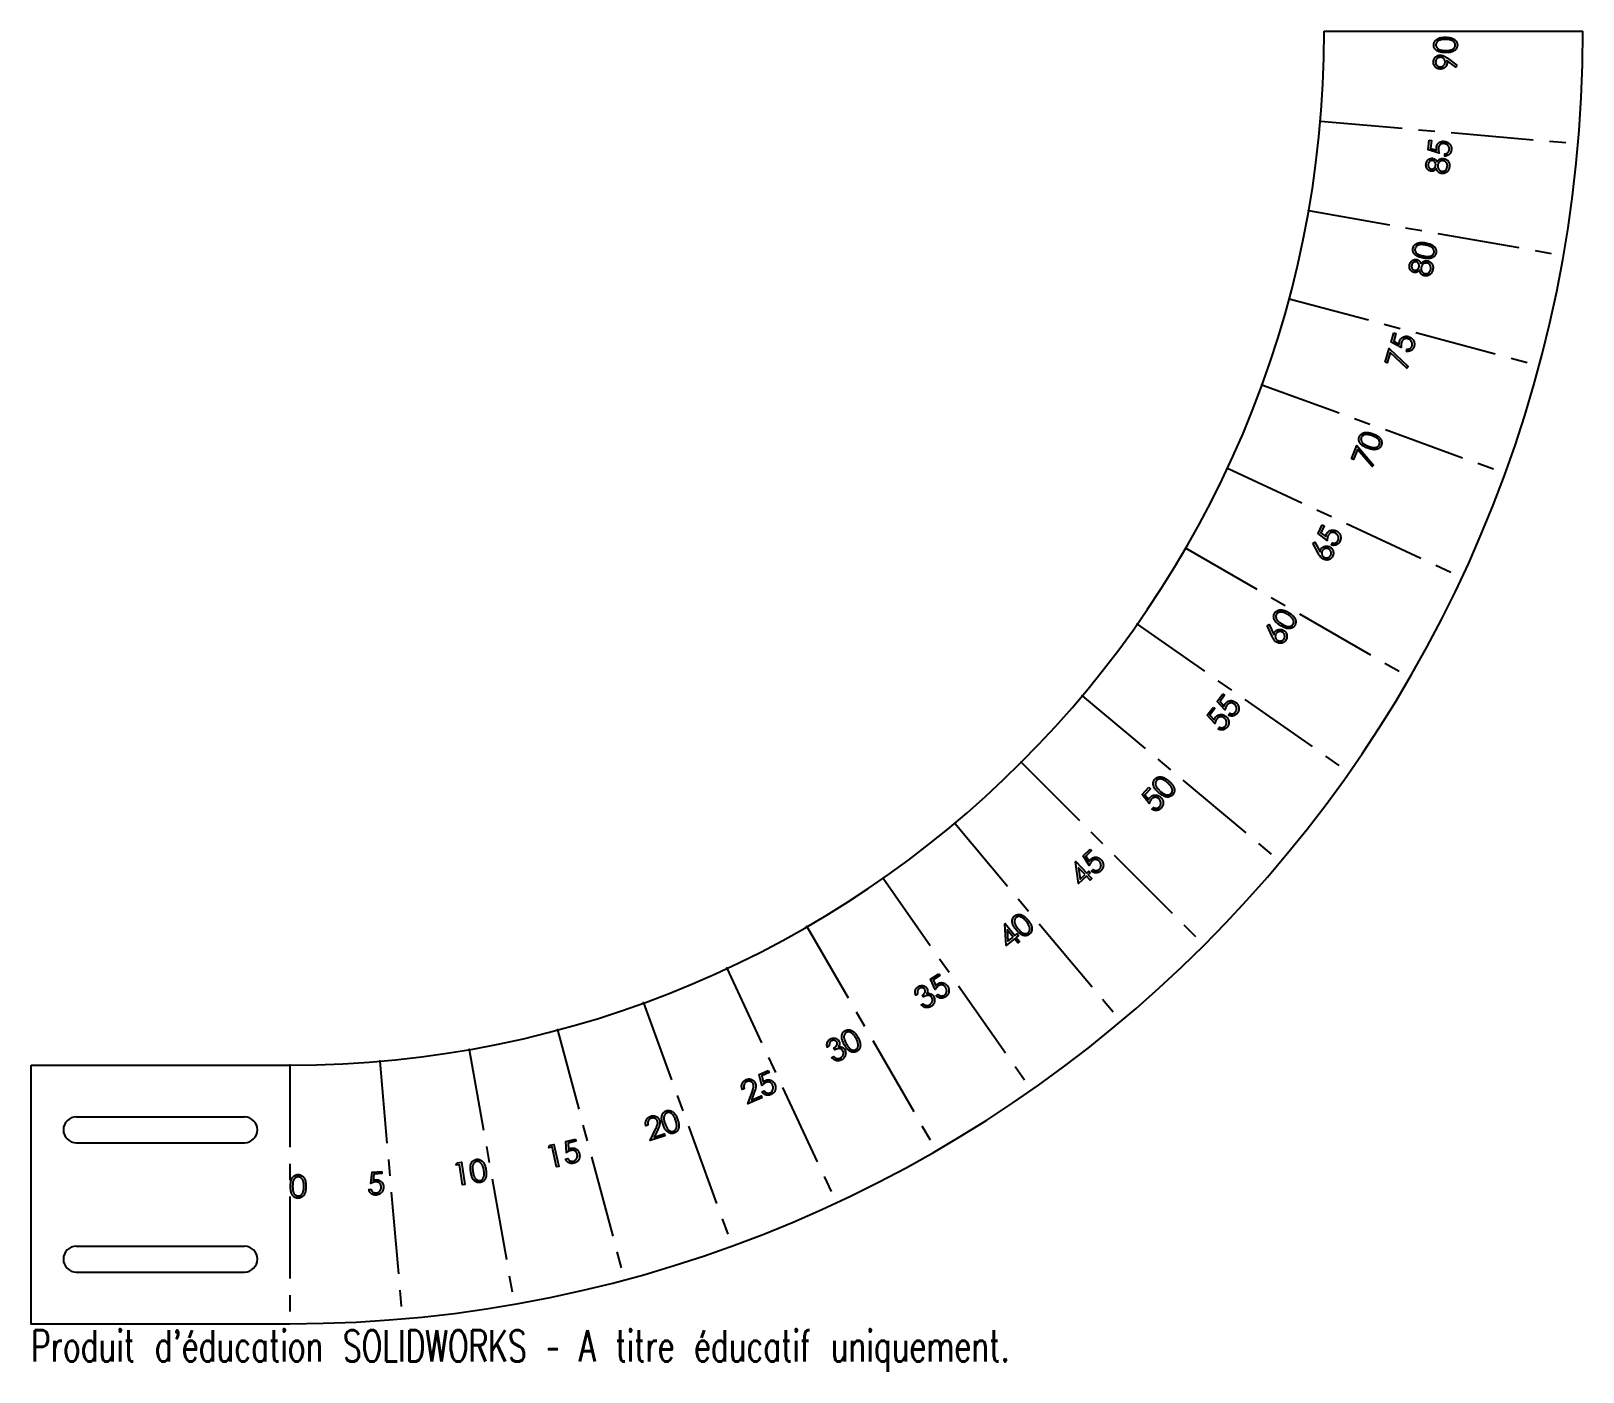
# Model space of a CAD drawing. Header units: millimetres. Extents: x 0 to 240, y -7 to 200.
import ezdxf

# ---------------------------------------------------------------- set-up
doc = ezdxf.new("R2010")
doc.units = ezdxf.units.MM
doc.header["$PDSIZE"] = -1
doc.linetypes.add('CENTERX2', pattern=[20.32, 12.7, -2.54, 2.54, -2.54])
doc.styles.add('SLDTEXTSTYLE0', font='TXT', dxfattribs={"width": 0.7, "bigfont": 'bigfont'})

msp = doc.modelspace()

# ---------------------------------------------------------------- texts
at = {"color": 7, "linetype": 'Continuous', "insert": (0, -1.02), "char_height": 4.8336, "attachment_point": 1, "style": 'SLDTEXTSTYLE0'}
msp.add_mtext("Produit d'éducation SOLIDWORKS – A titre éducatif uniquement.", dxfattribs=at)

# ---------------------------------------------------------------- linework, layer by layer
at = {"color": 7, "linetype": 'Continuous'}
for p, q in [((200, 200), (240, 200)), ((0, 0), (0, 40)), ((0, 40), (40, 40)), ((7, 32), (33, 32)), ((7, 28), (33, 28)), ((7, 12), (33, 12)), ((7, 8), (33, 8)), ((0, 0), (40, 0))]:
    msp.add_line(p, q, dxfattribs=at)
at = {"color": 7, "linetype": 'CENTERX2'}
for p, q in [((199.39, 186.06), (239.24, 182.57)), ((197.57, 172.22), (236.96, 165.27)), ((194.55, 158.59), (233.19, 148.24)), ((190.35, 145.28), (227.94, 131.6)), ((185.01, 132.38), (221.26, 115.48)), ((178.56, 120), (213.21, 100)), ((171.06, 108.23), (203.83, 85.28)), ((162.57, 97.15), (193.21, 71.44)), ((153.14, 86.86), (181.42, 58.58)), ((142.85, 77.43), (168.56, 46.79)), ((131.77, 68.94), (154.72, 36.17)), ((120, 61.44), (140, 26.79)), ((107.62, 54.99), (124.52, 18.74)), ((94.72, 49.65), (108.4, 12.06)), ((81.41, 45.45), (91.76, 6.81)), ((67.78, 42.43), (74.73, 3.04)), ((40, 40), (40, 0)), ((53.94, 40.61), (57.43, 0.76))]:
    msp.add_line(p, q, dxfattribs=at)
at = {"color": 7, "linetype": 'Continuous', "flags": 128}
for points in [[(218.73, 196.66), (218.56, 196.66), (218.4, 196.67), (218.26, 196.69), (218.12, 196.71), (217.99, 196.73), (217.87, 196.76), (217.76, 196.79), (217.67, 196.83), (217.58, 196.87), (217.49, 196.91), (217.41, 196.96), (217.34, 197.01), (217.27, 197.07), (217.21, 197.13), (217.15, 197.19), (217.1, 197.26), (217.06, 197.33), (217.02, 197.4), (216.99, 197.47), (216.96, 197.54), (216.94, 197.62), (216.93, 197.7), (216.92, 197.78), (216.92, 197.86), (216.92, 197.86), (216.93, 197.95), (216.94, 198.03), (216.95, 198.11), (216.98, 198.18), (217.01, 198.26), (217.04, 198.33), (217.08, 198.4), (217.13, 198.47), (217.18, 198.54), (217.24, 198.6), (217.31, 198.66), (217.38, 198.71), (217.45, 198.76), (217.54, 198.81), (217.63, 198.85), (217.72, 198.89), (217.83, 198.93), (217.94, 198.96), (218.06, 198.99), (218.18, 199.01), (218.32, 199.02), (218.46, 199.03), (218.61, 199.04), (218.77, 199.03), (218.77, 199.03), (218.93, 199.03), (219.09, 199.02), (219.23, 199), (219.36, 198.98), (219.49, 198.96), (219.61, 198.93), (219.71, 198.9), (219.81, 198.86), (219.91, 198.81), (220, 198.77), (220.08, 198.72), (220.15, 198.66), (220.22, 198.61), (220.28, 198.55), (220.34, 198.48), (220.39, 198.41), (220.44, 198.34), (220.48, 198.27), (220.51, 198.19), (220.53, 198.12), (220.56, 198.04), (220.57, 197.96), (220.58, 197.88), (220.58, 197.79), (220.58, 197.79), (220.57, 197.71), (220.56, 197.63), (220.55, 197.55), (220.52, 197.48), (220.5, 197.4), (220.46, 197.33), (220.42, 197.26), (220.38, 197.2), (220.32, 197.13), (220.26, 197.07), (220.2, 197.01), (220.13, 196.96), (220.06, 196.91), (219.97, 196.87), (219.89, 196.83), (219.8, 196.79), (219.69, 196.76), (219.59, 196.73), (219.47, 196.7), (219.34, 196.68), (219.2, 196.67), (219.05, 196.66), (218.9, 196.66), (218.73, 196.66)], [(218.74, 196.99), (218.89, 196.99), (219.02, 196.99), (219.14, 196.99), (219.26, 197), (219.37, 197.02), (219.47, 197.03), (219.55, 197.05), (219.64, 197.08), (219.71, 197.1), (219.78, 197.13), (219.84, 197.17), (219.9, 197.2), (219.96, 197.24), (220.01, 197.28), (220.06, 197.33), (220.1, 197.38), (220.17, 197.48), (220.22, 197.59), (220.25, 197.7), (220.26, 197.81), (220.26, 197.81), (220.26, 197.93), (220.23, 198.04), (220.18, 198.14), (220.12, 198.25), (220.08, 198.3), (220.04, 198.34), (219.99, 198.39), (219.93, 198.43), (219.87, 198.47), (219.81, 198.5), (219.74, 198.53), (219.67, 198.56), (219.67, 198.56), (219.57, 198.59), (219.47, 198.62), (219.37, 198.65), (219.26, 198.67), (219.15, 198.68), (219.03, 198.7), (218.9, 198.7), (218.78, 198.71), (218.78, 198.71), (218.65, 198.71), (218.52, 198.71), (218.41, 198.7), (218.3, 198.69), (218.19, 198.67), (218.09, 198.66), (218, 198.63), (217.91, 198.61), (217.83, 198.58), (217.76, 198.55), (217.69, 198.51), (217.62, 198.48), (217.56, 198.43), (217.51, 198.39), (217.46, 198.35), (217.42, 198.3), (217.35, 198.19), (217.3, 198.09), (217.27, 197.98), (217.25, 197.87), (217.25, 197.87), (217.26, 197.75), (217.29, 197.64), (217.33, 197.53), (217.4, 197.43), (217.44, 197.38), (217.49, 197.33), (217.53, 197.29), (217.59, 197.25), (217.65, 197.21), (217.71, 197.17), (217.78, 197.14), (217.85, 197.11), (217.93, 197.08), (218.02, 197.06), (218.12, 197.04), (218.22, 197.02), (218.34, 197.01), (218.46, 197), (218.6, 196.99), (218.74, 196.99)], [(220.52, 194.71), (220.32, 194.43), (220.32, 194.43), (218.94, 195.43), (218.94, 195.43), (218.96, 195.33), (218.98, 195.24), (218.98, 195.15), (218.98, 195.07), (218.98, 195.07), (218.98, 194.97), (218.96, 194.87), (218.93, 194.78), (218.89, 194.69), (218.85, 194.61), (218.79, 194.53), (218.73, 194.45), (218.66, 194.38), (218.58, 194.31), (218.49, 194.26), (218.4, 194.21), (218.31, 194.18), (218.22, 194.15), (218.12, 194.13), (218.01, 194.12), (217.91, 194.12), (217.91, 194.12), (217.76, 194.14), (217.62, 194.17), (217.49, 194.22), (217.37, 194.28), (217.26, 194.37), (217.16, 194.46), (217.07, 194.57), (217, 194.7), (216.94, 194.83), (216.9, 194.97), (216.88, 195.11), (216.88, 195.25), (216.88, 195.25), (216.89, 195.39), (216.93, 195.53), (216.97, 195.66), (217.04, 195.78), (217.12, 195.89), (217.22, 195.99), (217.33, 196.08), (217.45, 196.15), (217.58, 196.2), (217.71, 196.24), (217.85, 196.26), (217.99, 196.27), (217.99, 196.27), (218.1, 196.26), (218.21, 196.23), (218.32, 196.2), (218.44, 196.16), (218.5, 196.13), (218.56, 196.1), (218.62, 196.07), (218.69, 196.03), (218.76, 195.99), (218.83, 195.94), (218.91, 195.88), (218.99, 195.83), (218.99, 195.83), (220.52, 194.71)], [(218.68, 195.16), (218.68, 195.24), (218.68, 195.31), (218.66, 195.38), (218.64, 195.45), (218.61, 195.51), (218.58, 195.57), (218.54, 195.63), (218.49, 195.69), (218.44, 195.74), (218.38, 195.79), (218.32, 195.83), (218.26, 195.86), (218.19, 195.89), (218.13, 195.91), (218.06, 195.92), (217.98, 195.93), (217.98, 195.93), (217.91, 195.93), (217.84, 195.92), (217.77, 195.91), (217.7, 195.89), (217.63, 195.86), (217.57, 195.82), (217.51, 195.78), (217.46, 195.73), (217.4, 195.68), (217.36, 195.63), (217.32, 195.57), (217.29, 195.5), (217.26, 195.44), (217.24, 195.37), (217.23, 195.3), (217.22, 195.22), (217.22, 195.22), (217.22, 195.15), (217.23, 195.08), (217.24, 195.01), (217.26, 194.94), (217.29, 194.88), (217.32, 194.81), (217.36, 194.75), (217.41, 194.7), (217.46, 194.65), (217.52, 194.6), (217.58, 194.56), (217.64, 194.53), (217.71, 194.5), (217.78, 194.48), (217.85, 194.47), (217.92, 194.46), (217.92, 194.46), (217.99, 194.46), (218.07, 194.47), (218.14, 194.48), (218.2, 194.5), (218.27, 194.53), (218.33, 194.57), (218.39, 194.61), (218.45, 194.65), (218.5, 194.71), (218.54, 194.76), (218.58, 194.82), (218.62, 194.88), (218.64, 194.95), (218.66, 195.02), (218.68, 195.09), (218.68, 195.16)], [(216.24, 183.1), (216.57, 183.06), (216.57, 183.06), (216.43, 181.83), (216.43, 181.83), (217.35, 181.56), (217.35, 181.56), (217.34, 181.67), (217.33, 181.78), (217.33, 181.88), (217.33, 181.97), (217.33, 181.97), (217.35, 182.09), (217.38, 182.19), (217.41, 182.3), (217.46, 182.39), (217.51, 182.48), (217.58, 182.57), (217.65, 182.64), (217.73, 182.71), (217.82, 182.78), (217.92, 182.83), (218.02, 182.87), (218.12, 182.9), (218.23, 182.93), (218.34, 182.94), (218.45, 182.94), (218.58, 182.93), (218.58, 182.93), (218.66, 182.92), (218.74, 182.9), (218.82, 182.88), (218.9, 182.85), (218.97, 182.82), (219.04, 182.79), (219.11, 182.75), (219.18, 182.7), (219.25, 182.66), (219.31, 182.6), (219.36, 182.55), (219.41, 182.49), (219.46, 182.43), (219.5, 182.37), (219.54, 182.3), (219.57, 182.23), (219.6, 182.16), (219.62, 182.08), (219.64, 182.01), (219.65, 181.93), (219.66, 181.85), (219.66, 181.77), (219.66, 181.68), (219.65, 181.59), (219.65, 181.59), (219.64, 181.49), (219.61, 181.39), (219.58, 181.3), (219.55, 181.21), (219.5, 181.13), (219.45, 181.05), (219.39, 180.98), (219.32, 180.91), (219.24, 180.85), (219.16, 180.8), (219.08, 180.75), (219, 180.72), (218.91, 180.69), (218.81, 180.66), (218.72, 180.65), (218.62, 180.64), (218.62, 180.64), (218.65, 181), (218.65, 181), (218.75, 181.01), (218.84, 181.03), (218.92, 181.06), (218.99, 181.1), (219.06, 181.14), (219.12, 181.19), (219.17, 181.26), (219.22, 181.33), (219.26, 181.4), (219.3, 181.48), (219.32, 181.57), (219.33, 181.65), (219.33, 181.65), (219.34, 181.73), (219.34, 181.82), (219.32, 181.9), (219.3, 181.97), (219.28, 182.05), (219.24, 182.12), (219.19, 182.19), (219.14, 182.26), (219.08, 182.33), (219.01, 182.38), (218.94, 182.43), (218.87, 182.48), (218.79, 182.51), (218.71, 182.54), (218.62, 182.56), (218.52, 182.58), (218.52, 182.58), (218.44, 182.58), (218.35, 182.58), (218.28, 182.57), (218.2, 182.56), (218.13, 182.53), (218.06, 182.5), (217.99, 182.47), (217.93, 182.42), (217.87, 182.37), (217.82, 182.31), (217.78, 182.25), (217.74, 182.18), (217.71, 182.11), (217.68, 182.03), (217.66, 181.94), (217.65, 181.86), (217.65, 181.86), (217.64, 181.78), (217.64, 181.69), (217.65, 181.61), (217.66, 181.51), (217.67, 181.42), (217.69, 181.31), (217.72, 181.21), (217.75, 181.1), (217.75, 181.1), (216.08, 181.6), (216.08, 181.6), (216.24, 183.1)], [(217.43, 179.74), (217.48, 179.82), (217.53, 179.89), (217.59, 179.96), (217.65, 180.02), (217.7, 180.07), (217.76, 180.12), (217.82, 180.16), (217.88, 180.19), (218, 180.25), (218.13, 180.28), (218.26, 180.29), (218.4, 180.29), (218.4, 180.29), (218.5, 180.27), (218.59, 180.25), (218.68, 180.22), (218.77, 180.18), (218.85, 180.14), (218.93, 180.08), (219, 180.02), (219.08, 179.95), (219.08, 179.95), (219.15, 179.86), (219.22, 179.76), (219.27, 179.65), (219.31, 179.53), (219.34, 179.41), (219.36, 179.28), (219.36, 179.14), (219.35, 179), (219.35, 179), (219.33, 178.86), (219.3, 178.73), (219.26, 178.61), (219.21, 178.5), (219.15, 178.4), (219.09, 178.32), (219.01, 178.24), (218.93, 178.17), (218.83, 178.11), (218.74, 178.06), (218.65, 178.01), (218.56, 177.98), (218.46, 177.96), (218.37, 177.95), (218.27, 177.94), (218.17, 177.95), (218.17, 177.95), (218.1, 177.96), (218.03, 177.98), (217.97, 178), (217.9, 178.02), (217.84, 178.05), (217.78, 178.08), (217.72, 178.12), (217.67, 178.16), (217.62, 178.21), (217.57, 178.26), (217.52, 178.33), (217.47, 178.39), (217.43, 178.47), (217.39, 178.55), (217.35, 178.63), (217.32, 178.72), (217.32, 178.72), (217.23, 178.61), (217.14, 178.52), (217.05, 178.44), (216.95, 178.38), (216.84, 178.34), (216.73, 178.31), (216.63, 178.3), (216.52, 178.3), (216.52, 178.3), (216.41, 178.32), (216.3, 178.36), (216.19, 178.41), (216.09, 178.48), (216, 178.57), (215.92, 178.66), (215.85, 178.77), (215.8, 178.89), (215.75, 179.02), (215.73, 179.15), (215.72, 179.28), (215.73, 179.42), (215.73, 179.42), (215.75, 179.55), (215.79, 179.68), (215.84, 179.79), (215.91, 179.91), (215.99, 180.01), (216.08, 180.1), (216.18, 180.17), (216.29, 180.23), (216.4, 180.27), (216.51, 180.3), (216.63, 180.31), (216.75, 180.31), (216.75, 180.31), (216.86, 180.29), (216.97, 180.25), (217.06, 180.21), (217.15, 180.14), (217.23, 180.06), (217.3, 179.97), (217.37, 179.86), (217.43, 179.74)], [(216.06, 179.37), (216.06, 179.3), (216.06, 179.23), (216.06, 179.17), (216.08, 179.1), (216.09, 179.04), (216.11, 178.99), (216.14, 178.93), (216.18, 178.88), (216.22, 178.83), (216.26, 178.79), (216.3, 178.75), (216.35, 178.72), (216.39, 178.69), (216.45, 178.67), (216.5, 178.66), (216.56, 178.65), (216.56, 178.65), (216.61, 178.65), (216.67, 178.65), (216.73, 178.66), (216.78, 178.67), (216.84, 178.7), (216.89, 178.73), (216.94, 178.76), (216.99, 178.8), (217.04, 178.85), (217.09, 178.9), (217.13, 178.95), (217.16, 179.01), (217.19, 179.06), (217.21, 179.12), (217.22, 179.19), (217.23, 179.25), (217.23, 179.25), (217.24, 179.34), (217.23, 179.42), (217.21, 179.5), (217.18, 179.58), (217.15, 179.66), (217.1, 179.73), (217.04, 179.79), (216.98, 179.85), (216.91, 179.89), (216.84, 179.93), (216.77, 179.95), (216.69, 179.97), (216.69, 179.97), (216.59, 179.97), (216.49, 179.94), (216.39, 179.9), (216.29, 179.84), (216.25, 179.8), (216.2, 179.75), (216.17, 179.7), (216.14, 179.65), (216.11, 179.58), (216.09, 179.52), (216.07, 179.45), (216.06, 179.37)], [(217.55, 179.22), (217.54, 179.13), (217.54, 179.05), (217.55, 178.97), (217.57, 178.89), (217.59, 178.81), (217.62, 178.74), (217.66, 178.67), (217.71, 178.6), (217.76, 178.53), (217.82, 178.48), (217.88, 178.43), (217.94, 178.39), (218.01, 178.35), (218.07, 178.33), (218.15, 178.31), (218.22, 178.3), (218.22, 178.3), (218.32, 178.29), (218.41, 178.3), (218.5, 178.32), (218.59, 178.36), (218.68, 178.41), (218.76, 178.47), (218.82, 178.54), (218.88, 178.62), (218.93, 178.71), (218.97, 178.81), (219, 178.92), (219.02, 179.04), (219.02, 179.04), (219.03, 179.13), (219.03, 179.22), (219.02, 179.3), (219, 179.38), (218.98, 179.46), (218.95, 179.53), (218.91, 179.6), (218.87, 179.66), (218.81, 179.72), (218.76, 179.77), (218.7, 179.82), (218.64, 179.86), (218.58, 179.89), (218.51, 179.91), (218.44, 179.93), (218.37, 179.94), (218.37, 179.94), (218.3, 179.95), (218.23, 179.94), (218.16, 179.93), (218.09, 179.92), (218.02, 179.89), (217.96, 179.86), (217.9, 179.81), (217.83, 179.76), (217.77, 179.71), (217.72, 179.65), (217.67, 179.59), (217.64, 179.52), (217.6, 179.45), (217.58, 179.38), (217.56, 179.3), (217.55, 179.22)], [(215.28, 164.88), (215.11, 164.91), (214.96, 164.95), (214.82, 164.99), (214.68, 165.03), (214.56, 165.07), (214.45, 165.12), (214.35, 165.17), (214.26, 165.22), (214.18, 165.28), (214.1, 165.34), (214.03, 165.4), (213.97, 165.46), (213.91, 165.53), (213.86, 165.6), (213.82, 165.67), (213.78, 165.74), (213.75, 165.82), (213.72, 165.89), (213.7, 165.97), (213.69, 166.05), (213.68, 166.13), (213.68, 166.21), (213.69, 166.29), (213.7, 166.37), (213.7, 166.37), (213.72, 166.45), (213.75, 166.53), (213.77, 166.61), (213.81, 166.68), (213.85, 166.75), (213.9, 166.81), (213.95, 166.88), (214.01, 166.94), (214.07, 166.99), (214.14, 167.04), (214.21, 167.09), (214.29, 167.13), (214.38, 167.17), (214.47, 167.2), (214.56, 167.23), (214.67, 167.25), (214.77, 167.27), (214.89, 167.28), (215.01, 167.28), (215.14, 167.28), (215.27, 167.27), (215.42, 167.26), (215.57, 167.24), (215.72, 167.21), (215.72, 167.21), (215.88, 167.18), (216.03, 167.14), (216.17, 167.1), (216.3, 167.06), (216.42, 167.01), (216.53, 166.97), (216.63, 166.91), (216.72, 166.86), (216.8, 166.8), (216.88, 166.74), (216.95, 166.68), (217.02, 166.61), (217.08, 166.54), (217.13, 166.47), (217.17, 166.4), (217.21, 166.32), (217.24, 166.24), (217.27, 166.17), (217.29, 166.09), (217.3, 166.01), (217.31, 165.93), (217.31, 165.84), (217.3, 165.76), (217.29, 165.68), (217.29, 165.68), (217.27, 165.6), (217.25, 165.52), (217.22, 165.45), (217.18, 165.38), (217.14, 165.31), (217.1, 165.25), (217.05, 165.18), (216.99, 165.13), (216.93, 165.07), (216.86, 165.02), (216.79, 164.98), (216.71, 164.94), (216.63, 164.9), (216.54, 164.87), (216.45, 164.85), (216.35, 164.82), (216.24, 164.81), (216.13, 164.8), (216.01, 164.8), (215.88, 164.8), (215.74, 164.81), (215.59, 164.83), (215.44, 164.85), (215.28, 164.88)], [(215.35, 165.2), (215.49, 165.17), (215.62, 165.15), (215.74, 165.14), (215.86, 165.13), (215.97, 165.12), (216.07, 165.12), (216.16, 165.13), (216.24, 165.13), (216.32, 165.15), (216.39, 165.17), (216.46, 165.19), (216.53, 165.21), (216.59, 165.24), (216.64, 165.27), (216.7, 165.31), (216.75, 165.35), (216.83, 165.44), (216.9, 165.54), (216.95, 165.64), (216.98, 165.75), (216.98, 165.75), (217, 165.86), (216.99, 165.98), (216.96, 166.09), (216.91, 166.2), (216.88, 166.26), (216.85, 166.31), (216.81, 166.37), (216.76, 166.41), (216.71, 166.46), (216.65, 166.51), (216.59, 166.55), (216.52, 166.59), (216.52, 166.59), (216.44, 166.64), (216.34, 166.68), (216.24, 166.73), (216.14, 166.76), (216.03, 166.8), (215.92, 166.83), (215.8, 166.86), (215.67, 166.89), (215.67, 166.89), (215.54, 166.91), (215.42, 166.93), (215.31, 166.94), (215.2, 166.95), (215.09, 166.95), (214.99, 166.95), (214.89, 166.95), (214.8, 166.94), (214.72, 166.92), (214.64, 166.9), (214.56, 166.88), (214.49, 166.86), (214.43, 166.83), (214.37, 166.79), (214.31, 166.76), (214.26, 166.71), (214.18, 166.63), (214.11, 166.53), (214.06, 166.43), (214.03, 166.32), (214.03, 166.32), (214.02, 166.21), (214.02, 166.09), (214.05, 165.98), (214.1, 165.86), (214.13, 165.81), (214.17, 165.75), (214.21, 165.7), (214.25, 165.65), (214.3, 165.6), (214.36, 165.56), (214.42, 165.51), (214.49, 165.47), (214.56, 165.43), (214.65, 165.39), (214.74, 165.36), (214.84, 165.32), (214.95, 165.29), (215.07, 165.26), (215.2, 165.23), (215.35, 165.2)], [(214.92, 163.99), (214.98, 164.07), (215.04, 164.13), (215.11, 164.19), (215.17, 164.25), (215.23, 164.3), (215.29, 164.34), (215.36, 164.37), (215.42, 164.4), (215.55, 164.44), (215.68, 164.47), (215.81, 164.47), (215.95, 164.45), (215.95, 164.45), (216.05, 164.42), (216.14, 164.39), (216.23, 164.35), (216.31, 164.3), (216.39, 164.25), (216.46, 164.19), (216.53, 164.12), (216.59, 164.04), (216.59, 164.04), (216.66, 163.94), (216.72, 163.83), (216.76, 163.72), (216.79, 163.6), (216.81, 163.47), (216.81, 163.34), (216.8, 163.2), (216.77, 163.06), (216.77, 163.06), (216.74, 162.92), (216.69, 162.79), (216.64, 162.68), (216.58, 162.58), (216.52, 162.48), (216.44, 162.4), (216.35, 162.33), (216.26, 162.27), (216.17, 162.22), (216.07, 162.17), (215.97, 162.14), (215.87, 162.12), (215.78, 162.11), (215.68, 162.1), (215.58, 162.11), (215.49, 162.13), (215.49, 162.13), (215.42, 162.14), (215.35, 162.17), (215.28, 162.19), (215.22, 162.22), (215.16, 162.26), (215.11, 162.3), (215.05, 162.34), (215, 162.39), (214.96, 162.44), (214.91, 162.5), (214.87, 162.57), (214.83, 162.64), (214.8, 162.72), (214.76, 162.8), (214.73, 162.89), (214.71, 162.99), (214.71, 162.99), (214.61, 162.89), (214.51, 162.8), (214.41, 162.73), (214.3, 162.68), (214.19, 162.65), (214.08, 162.63), (213.97, 162.63), (213.86, 162.64), (213.86, 162.64), (213.75, 162.68), (213.65, 162.73), (213.55, 162.79), (213.46, 162.87), (213.37, 162.97), (213.3, 163.07), (213.24, 163.19), (213.2, 163.31), (213.17, 163.44), (213.16, 163.58), (213.17, 163.71), (213.19, 163.85), (213.19, 163.85), (213.22, 163.98), (213.27, 164.1), (213.34, 164.21), (213.42, 164.32), (213.51, 164.41), (213.61, 164.49), (213.71, 164.55), (213.83, 164.6), (213.95, 164.63), (214.07, 164.65), (214.18, 164.65), (214.3, 164.64), (214.3, 164.64), (214.41, 164.6), (214.51, 164.56), (214.6, 164.5), (214.69, 164.42), (214.76, 164.34), (214.82, 164.24), (214.88, 164.12), (214.92, 163.99)], [(213.52, 163.76), (213.5, 163.69), (213.5, 163.62), (213.5, 163.56), (213.5, 163.5), (213.51, 163.43), (213.53, 163.37), (213.55, 163.32), (213.58, 163.26), (213.61, 163.21), (213.65, 163.16), (213.69, 163.12), (213.73, 163.08), (213.78, 163.05), (213.83, 163.03), (213.88, 163.01), (213.94, 162.99), (213.94, 162.99), (213.99, 162.98), (214.05, 162.98), (214.11, 162.98), (214.17, 162.99), (214.22, 163.01), (214.28, 163.03), (214.34, 163.06), (214.39, 163.1), (214.45, 163.14), (214.5, 163.19), (214.54, 163.23), (214.58, 163.29), (214.61, 163.34), (214.64, 163.4), (214.66, 163.46), (214.68, 163.52), (214.68, 163.52), (214.69, 163.61), (214.69, 163.69), (214.68, 163.78), (214.66, 163.86), (214.63, 163.94), (214.59, 164.02), (214.54, 164.09), (214.48, 164.15), (214.42, 164.2), (214.35, 164.24), (214.28, 164.27), (214.21, 164.29), (214.21, 164.29), (214.11, 164.31), (214, 164.3), (213.9, 164.26), (213.79, 164.21), (213.74, 164.17), (213.7, 164.13), (213.66, 164.09), (213.62, 164.03), (213.59, 163.97), (213.56, 163.91), (213.53, 163.84), (213.52, 163.76)], [(214.99, 163.46), (214.97, 163.38), (214.97, 163.29), (214.97, 163.21), (214.97, 163.13), (214.99, 163.05), (215.02, 162.97), (215.05, 162.89), (215.09, 162.82), (215.14, 162.75), (215.19, 162.69), (215.24, 162.64), (215.3, 162.59), (215.36, 162.55), (215.43, 162.51), (215.5, 162.49), (215.57, 162.47), (215.57, 162.47), (215.67, 162.46), (215.76, 162.45), (215.85, 162.47), (215.95, 162.49), (216.04, 162.53), (216.12, 162.58), (216.2, 162.65), (216.27, 162.72), (216.33, 162.81), (216.38, 162.91), (216.42, 163.01), (216.45, 163.13), (216.45, 163.13), (216.47, 163.22), (216.47, 163.31), (216.47, 163.4), (216.47, 163.48), (216.45, 163.56), (216.43, 163.63), (216.39, 163.7), (216.36, 163.77), (216.31, 163.84), (216.26, 163.89), (216.21, 163.94), (216.15, 163.99), (216.09, 164.03), (216.03, 164.06), (215.96, 164.08), (215.89, 164.1), (215.89, 164.1), (215.82, 164.11), (215.75, 164.12), (215.67, 164.11), (215.61, 164.1), (215.54, 164.08), (215.47, 164.06), (215.4, 164.02), (215.33, 163.98), (215.26, 163.93), (215.21, 163.88), (215.15, 163.82), (215.11, 163.76), (215.07, 163.69), (215.03, 163.62), (215.01, 163.54), (214.99, 163.46)], [(210.76, 153.29), (211.08, 153.2), (211.08, 153.2), (210.73, 152), (210.73, 152), (211.6, 151.57), (211.6, 151.57), (211.6, 151.69), (211.61, 151.79), (211.62, 151.89), (211.65, 151.98), (211.65, 151.98), (211.68, 152.1), (211.73, 152.2), (211.78, 152.29), (211.85, 152.38), (211.92, 152.46), (211.99, 152.53), (212.08, 152.59), (212.17, 152.65), (212.27, 152.7), (212.38, 152.73), (212.48, 152.76), (212.59, 152.77), (212.7, 152.77), (212.81, 152.77), (212.93, 152.75), (213.05, 152.72), (213.05, 152.72), (213.13, 152.69), (213.21, 152.66), (213.28, 152.63), (213.35, 152.59), (213.42, 152.54), (213.49, 152.5), (213.55, 152.44), (213.61, 152.39), (213.66, 152.33), (213.71, 152.27), (213.76, 152.2), (213.8, 152.14), (213.83, 152.07), (213.86, 152), (213.89, 151.93), (213.91, 151.85), (213.92, 151.77), (213.93, 151.7), (213.94, 151.62), (213.94, 151.54), (213.93, 151.46), (213.92, 151.37), (213.9, 151.29), (213.88, 151.2), (213.88, 151.2), (213.85, 151.11), (213.81, 151.01), (213.76, 150.93), (213.71, 150.85), (213.65, 150.77), (213.58, 150.71), (213.51, 150.64), (213.43, 150.59), (213.35, 150.54), (213.26, 150.5), (213.17, 150.47), (213.08, 150.45), (212.98, 150.43), (212.89, 150.43), (212.79, 150.43), (212.69, 150.44), (212.69, 150.44), (212.79, 150.79), (212.79, 150.79), (212.89, 150.78), (212.98, 150.79), (213.06, 150.8), (213.14, 150.83), (213.21, 150.86), (213.28, 150.9), (213.34, 150.95), (213.41, 151.02), (213.46, 151.08), (213.51, 151.16), (213.55, 151.23), (213.57, 151.32), (213.57, 151.32), (213.59, 151.4), (213.6, 151.48), (213.61, 151.56), (213.6, 151.64), (213.59, 151.72), (213.56, 151.8), (213.53, 151.88), (213.49, 151.96), (213.44, 152.03), (213.39, 152.1), (213.33, 152.16), (213.26, 152.22), (213.19, 152.27), (213.11, 152.31), (213.02, 152.35), (212.93, 152.38), (212.93, 152.38), (212.85, 152.4), (212.77, 152.41), (212.69, 152.42), (212.61, 152.41), (212.53, 152.4), (212.46, 152.39), (212.39, 152.36), (212.32, 152.33), (212.25, 152.28), (212.19, 152.24), (212.14, 152.18), (212.09, 152.12), (212.04, 152.05), (212, 151.98), (211.97, 151.9), (211.94, 151.81), (211.94, 151.81), (211.92, 151.74), (211.9, 151.66), (211.89, 151.57), (211.89, 151.47), (211.89, 151.37), (211.89, 151.27), (211.9, 151.16), (211.91, 151.04), (211.91, 151.04), (210.34, 151.84), (210.34, 151.84), (210.76, 153.29)], [(209.42, 148.75), (210.04, 150.88), (210.04, 150.88), (212.96, 148.08), (212.96, 148.08), (212.74, 147.85), (212.74, 147.85), (210.21, 150.27), (210.21, 150.27), (209.74, 148.66), (209.74, 148.66), (209.42, 148.75)], [(206.71, 135.46), (206.55, 135.52), (206.41, 135.59), (206.27, 135.65), (206.15, 135.71), (206.04, 135.78), (205.93, 135.84), (205.84, 135.91), (205.76, 135.97), (205.69, 136.04), (205.63, 136.11), (205.57, 136.18), (205.52, 136.26), (205.47, 136.33), (205.43, 136.41), (205.4, 136.48), (205.37, 136.56), (205.36, 136.64), (205.34, 136.72), (205.34, 136.8), (205.34, 136.88), (205.34, 136.96), (205.36, 137.04), (205.38, 137.12), (205.4, 137.19), (205.4, 137.19), (205.44, 137.27), (205.47, 137.34), (205.51, 137.41), (205.56, 137.48), (205.61, 137.54), (205.67, 137.6), (205.73, 137.65), (205.8, 137.7), (205.87, 137.74), (205.95, 137.78), (206.03, 137.82), (206.11, 137.84), (206.2, 137.87), (206.3, 137.88), (206.39, 137.89), (206.5, 137.9), (206.61, 137.9), (206.72, 137.89), (206.84, 137.88), (206.97, 137.85), (207.1, 137.82), (207.24, 137.78), (207.38, 137.74), (207.53, 137.69), (207.53, 137.69), (207.68, 137.63), (207.82, 137.57), (207.95, 137.51), (208.07, 137.44), (208.18, 137.38), (208.28, 137.31), (208.37, 137.25), (208.45, 137.18), (208.53, 137.1), (208.59, 137.03), (208.65, 136.96), (208.71, 136.88), (208.75, 136.81), (208.79, 136.73), (208.83, 136.65), (208.85, 136.57), (208.87, 136.49), (208.88, 136.4), (208.89, 136.32), (208.89, 136.24), (208.88, 136.16), (208.87, 136.08), (208.85, 136), (208.82, 135.92), (208.82, 135.92), (208.79, 135.85), (208.75, 135.77), (208.71, 135.71), (208.67, 135.64), (208.62, 135.58), (208.56, 135.53), (208.5, 135.47), (208.43, 135.43), (208.36, 135.38), (208.29, 135.35), (208.21, 135.31), (208.13, 135.29), (208.04, 135.27), (207.95, 135.25), (207.85, 135.24), (207.75, 135.23), (207.65, 135.24), (207.54, 135.25), (207.42, 135.26), (207.29, 135.29), (207.15, 135.32), (207.01, 135.36), (206.86, 135.41), (206.71, 135.46)], [(206.83, 135.77), (206.96, 135.72), (207.09, 135.68), (207.21, 135.64), (207.32, 135.61), (207.43, 135.59), (207.52, 135.57), (207.61, 135.56), (207.7, 135.56), (207.78, 135.56), (207.85, 135.56), (207.92, 135.57), (207.99, 135.59), (208.06, 135.61), (208.12, 135.63), (208.18, 135.66), (208.23, 135.69), (208.33, 135.76), (208.42, 135.85), (208.48, 135.94), (208.53, 136.04), (208.53, 136.04), (208.56, 136.15), (208.57, 136.27), (208.57, 136.38), (208.54, 136.5), (208.52, 136.56), (208.49, 136.62), (208.46, 136.68), (208.42, 136.73), (208.38, 136.79), (208.33, 136.84), (208.28, 136.89), (208.22, 136.95), (208.22, 136.95), (208.14, 137.01), (208.05, 137.07), (207.96, 137.12), (207.87, 137.18), (207.77, 137.23), (207.66, 137.28), (207.55, 137.33), (207.43, 137.38), (207.43, 137.38), (207.31, 137.42), (207.19, 137.46), (207.08, 137.49), (206.97, 137.52), (206.87, 137.54), (206.77, 137.55), (206.67, 137.56), (206.58, 137.57), (206.5, 137.57), (206.41, 137.56), (206.34, 137.55), (206.26, 137.54), (206.19, 137.52), (206.13, 137.5), (206.07, 137.47), (206.01, 137.44), (205.91, 137.37), (205.83, 137.28), (205.76, 137.19), (205.72, 137.09), (205.72, 137.09), (205.69, 136.98), (205.67, 136.87), (205.68, 136.75), (205.71, 136.63), (205.73, 136.57), (205.76, 136.51), (205.79, 136.45), (205.83, 136.39), (205.87, 136.34), (205.92, 136.28), (205.97, 136.23), (206.03, 136.18), (206.1, 136.13), (206.17, 136.08), (206.26, 136.03), (206.35, 135.98), (206.46, 135.92), (206.57, 135.87), (206.7, 135.82), (206.83, 135.77)], [(204.19, 133.82), (205.01, 135.87), (205.01, 135.87), (207.63, 132.82), (207.63, 132.82), (207.38, 132.61), (207.38, 132.61), (205.12, 135.25), (205.12, 135.25), (204.5, 133.7), (204.5, 133.7), (204.19, 133.82)], [(199.69, 123.6), (199.99, 123.46), (199.99, 123.46), (199.44, 122.34), (199.44, 122.34), (200.22, 121.77), (200.22, 121.77), (200.24, 121.89), (200.27, 121.99), (200.3, 122.08), (200.34, 122.17), (200.34, 122.17), (200.4, 122.27), (200.46, 122.36), (200.53, 122.45), (200.6, 122.52), (200.68, 122.59), (200.77, 122.65), (200.87, 122.7), (200.97, 122.73), (201.08, 122.76), (201.18, 122.78), (201.29, 122.79), (201.4, 122.78), (201.51, 122.77), (201.62, 122.74), (201.73, 122.7), (201.84, 122.65), (201.84, 122.65), (201.98, 122.57), (202.12, 122.48), (202.23, 122.36), (202.33, 122.24), (202.38, 122.17), (202.42, 122.1), (202.45, 122.03), (202.48, 121.96), (202.5, 121.89), (202.52, 121.81), (202.53, 121.74), (202.54, 121.66), (202.54, 121.5), (202.51, 121.35), (202.47, 121.19), (202.4, 121.03), (202.4, 121.03), (202.35, 120.94), (202.3, 120.85), (202.24, 120.78), (202.17, 120.71), (202.1, 120.64), (202.03, 120.59), (201.94, 120.54), (201.86, 120.5), (201.77, 120.47), (201.67, 120.44), (201.58, 120.43), (201.49, 120.42), (201.39, 120.42), (201.3, 120.44), (201.2, 120.45), (201.1, 120.48), (201.1, 120.48), (201.26, 120.8), (201.26, 120.8), (201.36, 120.78), (201.45, 120.77), (201.53, 120.77), (201.61, 120.78), (201.69, 120.8), (201.76, 120.83), (201.83, 120.87), (201.9, 120.92), (201.97, 120.98), (202.03, 121.05), (202.08, 121.12), (202.12, 121.19), (202.12, 121.19), (202.15, 121.27), (202.18, 121.35), (202.19, 121.43), (202.2, 121.51), (202.2, 121.59), (202.19, 121.67), (202.17, 121.75), (202.14, 121.83), (202.11, 121.92), (202.07, 121.99), (202.02, 122.06), (201.96, 122.13), (201.9, 122.19), (201.83, 122.24), (201.75, 122.29), (201.67, 122.34), (201.67, 122.34), (201.59, 122.37), (201.51, 122.4), (201.43, 122.42), (201.36, 122.43), (201.28, 122.43), (201.2, 122.43), (201.13, 122.41), (201.06, 122.39), (200.98, 122.36), (200.92, 122.33), (200.85, 122.28), (200.79, 122.23), (200.74, 122.17), (200.69, 122.11), (200.64, 122.03), (200.6, 121.95), (200.6, 121.95), (200.57, 121.88), (200.54, 121.8), (200.51, 121.72), (200.49, 121.63), (200.47, 121.53), (200.46, 121.43), (200.45, 121.32), (200.44, 121.2), (200.44, 121.2), (199.03, 122.25), (199.03, 122.25), (199.69, 123.6)], [(198.21, 120.76), (198.51, 120.93), (198.51, 120.93), (199.34, 119.43), (199.34, 119.43), (199.36, 119.53), (199.38, 119.62), (199.41, 119.7), (199.45, 119.78), (199.45, 119.78), (199.5, 119.87), (199.55, 119.95), (199.62, 120.02), (199.69, 120.08), (199.76, 120.14), (199.85, 120.19), (199.94, 120.23), (200.03, 120.27), (200.13, 120.29), (200.23, 120.31), (200.33, 120.31), (200.43, 120.3), (200.53, 120.29), (200.63, 120.26), (200.73, 120.23), (200.82, 120.18), (200.82, 120.18), (200.95, 120.11), (201.06, 120.02), (201.16, 119.92), (201.24, 119.81), (201.31, 119.69), (201.36, 119.56), (201.39, 119.42), (201.4, 119.28), (201.4, 119.13), (201.37, 118.99), (201.33, 118.85), (201.27, 118.72), (201.27, 118.72), (201.2, 118.6), (201.12, 118.49), (201.02, 118.4), (200.91, 118.31), (200.79, 118.24), (200.66, 118.2), (200.52, 118.16), (200.38, 118.15), (200.24, 118.16), (200.11, 118.18), (199.97, 118.22), (199.84, 118.27), (199.84, 118.27), (199.75, 118.33), (199.66, 118.39), (199.57, 118.47), (199.48, 118.56), (199.4, 118.66), (199.31, 118.78), (199.22, 118.93), (199.12, 119.09), (199.12, 119.09), (198.21, 120.76)], [(199.68, 119.56), (199.65, 119.5), (199.62, 119.43), (199.61, 119.36), (199.6, 119.29), (199.59, 119.22), (199.6, 119.15), (199.61, 119.08), (199.63, 119.01), (199.66, 118.94), (199.69, 118.87), (199.72, 118.81), (199.77, 118.75), (199.82, 118.7), (199.87, 118.66), (199.93, 118.61), (199.99, 118.58), (199.99, 118.58), (200.06, 118.55), (200.13, 118.52), (200.2, 118.5), (200.27, 118.5), (200.34, 118.49), (200.41, 118.5), (200.48, 118.51), (200.55, 118.53), (200.62, 118.56), (200.69, 118.59), (200.75, 118.62), (200.8, 118.67), (200.85, 118.71), (200.9, 118.77), (200.94, 118.83), (200.98, 118.89), (200.98, 118.89), (201.01, 118.96), (201.04, 119.03), (201.05, 119.09), (201.06, 119.16), (201.06, 119.23), (201.06, 119.31), (201.05, 119.38), (201.03, 119.45), (201, 119.52), (200.97, 119.58), (200.93, 119.64), (200.89, 119.7), (200.84, 119.75), (200.79, 119.8), (200.73, 119.84), (200.67, 119.88), (200.67, 119.88), (200.6, 119.91), (200.53, 119.93), (200.46, 119.95), (200.39, 119.96), (200.32, 119.96), (200.25, 119.96), (200.18, 119.95), (200.11, 119.93), (200.04, 119.9), (199.97, 119.87), (199.91, 119.83), (199.85, 119.79), (199.8, 119.74), (199.76, 119.69), (199.72, 119.63), (199.68, 119.56)], [(193.27, 107.99), (193.12, 108.08), (192.99, 108.17), (192.87, 108.25), (192.77, 108.34), (192.67, 108.42), (192.58, 108.51), (192.5, 108.59), (192.44, 108.67), (192.38, 108.75), (192.33, 108.83), (192.28, 108.91), (192.25, 108.99), (192.22, 109.08), (192.19, 109.16), (192.18, 109.24), (192.17, 109.32), (192.16, 109.41), (192.17, 109.49), (192.18, 109.57), (192.19, 109.64), (192.21, 109.72), (192.24, 109.79), (192.28, 109.87), (192.32, 109.94), (192.32, 109.94), (192.36, 110.01), (192.41, 110.07), (192.47, 110.13), (192.53, 110.19), (192.59, 110.24), (192.66, 110.28), (192.73, 110.32), (192.8, 110.36), (192.88, 110.39), (192.96, 110.41), (193.05, 110.43), (193.14, 110.44), (193.23, 110.45), (193.33, 110.45), (193.43, 110.44), (193.53, 110.42), (193.64, 110.4), (193.75, 110.37), (193.86, 110.33), (193.98, 110.29), (194.11, 110.23), (194.23, 110.17), (194.37, 110.09), (194.51, 110.01), (194.51, 110.01), (194.64, 109.93), (194.77, 109.84), (194.88, 109.76), (194.99, 109.67), (195.08, 109.59), (195.17, 109.5), (195.25, 109.42), (195.31, 109.33), (195.37, 109.25), (195.42, 109.17), (195.47, 109.08), (195.51, 109), (195.54, 108.91), (195.56, 108.83), (195.58, 108.74), (195.58, 108.66), (195.59, 108.57), (195.58, 108.49), (195.57, 108.41), (195.56, 108.33), (195.54, 108.25), (195.51, 108.18), (195.47, 108.1), (195.43, 108.03), (195.43, 108.03), (195.39, 107.96), (195.34, 107.9), (195.28, 107.84), (195.23, 107.79), (195.16, 107.74), (195.1, 107.69), (195.03, 107.65), (194.95, 107.62), (194.88, 107.59), (194.8, 107.57), (194.71, 107.55), (194.63, 107.54), (194.54, 107.54), (194.45, 107.54), (194.35, 107.55), (194.25, 107.56), (194.15, 107.58), (194.04, 107.61), (193.92, 107.65), (193.8, 107.7), (193.68, 107.76), (193.55, 107.83), (193.41, 107.9), (193.27, 107.99)], [(191.15, 108.03), (191.46, 108.18), (191.46, 108.18), (192.18, 106.63), (192.18, 106.63), (192.21, 106.73), (192.24, 106.81), (192.27, 106.89), (192.31, 106.97), (192.31, 106.97), (192.37, 107.05), (192.43, 107.13), (192.5, 107.2), (192.58, 107.25), (192.66, 107.31), (192.74, 107.35), (192.84, 107.38), (192.93, 107.41), (193.03, 107.43), (193.13, 107.43), (193.23, 107.43), (193.33, 107.42), (193.43, 107.4), (193.52, 107.37), (193.62, 107.32), (193.71, 107.27), (193.71, 107.27), (193.83, 107.19), (193.94, 107.09), (194.03, 106.99), (194.1, 106.87), (194.16, 106.74), (194.2, 106.61), (194.22, 106.47), (194.22, 106.33), (194.21, 106.19), (194.18, 106.05), (194.13, 105.91), (194.06, 105.78), (194.06, 105.78), (193.98, 105.67), (193.88, 105.57), (193.78, 105.48), (193.66, 105.4), (193.54, 105.34), (193.41, 105.3), (193.27, 105.28), (193.13, 105.28), (192.99, 105.29), (192.85, 105.33), (192.72, 105.38), (192.6, 105.44), (192.6, 105.44), (192.51, 105.5), (192.42, 105.57), (192.34, 105.66), (192.26, 105.75), (192.18, 105.86), (192.1, 105.99), (192.02, 106.14), (191.94, 106.31), (191.94, 106.31), (191.15, 108.03)], [(193.44, 108.27), (193.57, 108.19), (193.68, 108.13), (193.79, 108.07), (193.9, 108.02), (194, 107.97), (194.09, 107.94), (194.18, 107.91), (194.26, 107.89), (194.33, 107.88), (194.41, 107.87), (194.48, 107.86), (194.55, 107.86), (194.62, 107.87), (194.68, 107.88), (194.75, 107.9), (194.81, 107.92), (194.92, 107.97), (195.02, 108.04), (195.1, 108.11), (195.17, 108.21), (195.17, 108.21), (195.22, 108.31), (195.25, 108.42), (195.27, 108.53), (195.27, 108.65), (195.26, 108.72), (195.24, 108.78), (195.22, 108.84), (195.2, 108.9), (195.16, 108.97), (195.13, 109.03), (195.08, 109.09), (195.04, 109.15), (195.04, 109.15), (194.97, 109.23), (194.9, 109.3), (194.82, 109.38), (194.74, 109.45), (194.65, 109.52), (194.55, 109.59), (194.45, 109.66), (194.34, 109.73), (194.34, 109.73), (194.23, 109.8), (194.12, 109.86), (194.02, 109.91), (193.92, 109.96), (193.82, 110), (193.73, 110.03), (193.64, 110.06), (193.55, 110.08), (193.46, 110.1), (193.38, 110.11), (193.3, 110.11), (193.23, 110.11), (193.16, 110.11), (193.09, 110.1), (193.03, 110.08), (192.96, 110.06), (192.85, 110.01), (192.76, 109.95), (192.67, 109.87), (192.61, 109.78), (192.61, 109.78), (192.56, 109.67), (192.52, 109.57), (192.51, 109.45), (192.51, 109.32), (192.54, 109.2), (192.58, 109.07), (192.65, 108.95), (192.74, 108.82), (192.79, 108.76), (192.86, 108.69), (192.93, 108.63), (193.02, 108.56), (193.11, 108.49), (193.21, 108.42), (193.32, 108.34), (193.44, 108.27)], [(192.53, 106.74), (192.49, 106.67), (192.46, 106.61), (192.44, 106.54), (192.43, 106.47), (192.42, 106.4), (192.42, 106.33), (192.43, 106.26), (192.44, 106.18), (192.46, 106.11), (192.49, 106.05), (192.52, 105.98), (192.56, 105.92), (192.6, 105.87), (192.65, 105.82), (192.71, 105.77), (192.77, 105.73), (192.77, 105.73), (192.84, 105.7), (192.9, 105.67), (192.97, 105.65), (193.04, 105.63), (193.11, 105.62), (193.18, 105.62), (193.25, 105.63), (193.32, 105.64), (193.4, 105.66), (193.46, 105.69), (193.53, 105.72), (193.58, 105.76), (193.64, 105.81), (193.69, 105.86), (193.74, 105.91), (193.78, 105.97), (193.78, 105.97), (193.81, 106.04), (193.84, 106.1), (193.86, 106.17), (193.88, 106.24), (193.89, 106.31), (193.89, 106.38), (193.88, 106.45), (193.86, 106.52), (193.84, 106.6), (193.82, 106.66), (193.78, 106.73), (193.75, 106.79), (193.7, 106.84), (193.65, 106.89), (193.6, 106.94), (193.54, 106.98), (193.54, 106.98), (193.47, 107.01), (193.4, 107.04), (193.34, 107.06), (193.27, 107.08), (193.2, 107.09), (193.13, 107.09), (193.05, 107.08), (192.98, 107.07), (192.91, 107.05), (192.84, 107.02), (192.78, 106.99), (192.72, 106.95), (192.67, 106.9), (192.62, 106.85), (192.57, 106.8), (192.53, 106.74)], [(184.33, 97.46), (184.59, 97.27), (184.59, 97.27), (183.87, 96.27), (183.87, 96.27), (184.53, 95.57), (184.53, 95.57), (184.57, 95.68), (184.62, 95.78), (184.66, 95.86), (184.72, 95.94), (184.72, 95.94), (184.79, 96.03), (184.87, 96.11), (184.95, 96.18), (185.03, 96.25), (185.13, 96.3), (185.22, 96.34), (185.33, 96.37), (185.43, 96.39), (185.54, 96.4), (185.65, 96.4), (185.76, 96.38), (185.86, 96.36), (185.97, 96.33), (186.07, 96.28), (186.17, 96.22), (186.27, 96.16), (186.27, 96.16), (186.34, 96.1), (186.4, 96.05), (186.46, 95.99), (186.51, 95.93), (186.56, 95.87), (186.61, 95.8), (186.65, 95.73), (186.69, 95.66), (186.74, 95.51), (186.78, 95.36), (186.79, 95.21), (186.79, 95.05), (186.77, 94.98), (186.76, 94.9), (186.74, 94.83), (186.71, 94.75), (186.67, 94.68), (186.64, 94.61), (186.59, 94.53), (186.54, 94.46), (186.54, 94.46), (186.48, 94.38), (186.41, 94.31), (186.34, 94.24), (186.26, 94.18), (186.18, 94.14), (186.1, 94.1), (186.01, 94.06), (185.91, 94.04), (185.82, 94.02), (185.72, 94.01), (185.63, 94.02), (185.54, 94.03), (185.44, 94.04), (185.35, 94.07), (185.26, 94.11), (185.17, 94.15), (185.17, 94.15), (185.38, 94.44), (185.38, 94.44), (185.47, 94.4), (185.56, 94.38), (185.64, 94.36), (185.72, 94.36), (185.8, 94.36), (185.88, 94.38), (185.96, 94.41), (186.03, 94.44), (186.11, 94.49), (186.18, 94.54), (186.24, 94.6), (186.29, 94.67), (186.29, 94.67), (186.34, 94.74), (186.38, 94.81), (186.41, 94.89), (186.43, 94.96), (186.44, 95.04), (186.45, 95.13), (186.44, 95.21), (186.43, 95.3), (186.41, 95.38), (186.38, 95.46), (186.35, 95.54), (186.3, 95.62), (186.25, 95.69), (186.19, 95.76), (186.13, 95.82), (186.05, 95.88), (186.05, 95.88), (185.98, 95.93), (185.91, 95.97), (185.83, 96), (185.76, 96.02), (185.69, 96.04), (185.61, 96.04), (185.53, 96.04), (185.46, 96.03), (185.38, 96.02), (185.31, 95.99), (185.24, 95.96), (185.17, 95.92), (185.11, 95.87), (185.05, 95.82), (184.99, 95.76), (184.93, 95.69), (184.93, 95.69), (184.89, 95.62), (184.85, 95.55), (184.81, 95.47), (184.77, 95.38), (184.74, 95.29), (184.7, 95.19), (184.67, 95.09), (184.64, 94.97), (184.64, 94.97), (183.44, 96.25), (183.44, 96.25), (184.33, 97.46)], [(182.81, 95.36), (183.07, 95.16), (183.07, 95.16), (182.32, 94.17), (182.32, 94.17), (182.97, 93.45), (182.97, 93.45), (183.01, 93.56), (183.06, 93.66), (183.11, 93.74), (183.16, 93.82), (183.16, 93.82), (183.24, 93.91), (183.32, 93.99), (183.4, 94.06), (183.49, 94.12), (183.59, 94.17), (183.69, 94.2), (183.79, 94.23), (183.9, 94.25), (184.01, 94.26), (184.12, 94.25), (184.22, 94.24), (184.33, 94.21), (184.43, 94.18), (184.53, 94.13), (184.64, 94.07), (184.74, 94), (184.74, 94), (184.8, 93.94), (184.86, 93.89), (184.92, 93.83), (184.97, 93.77), (185.02, 93.7), (185.06, 93.63), (185.1, 93.56), (185.14, 93.49), (185.19, 93.34), (185.23, 93.18), (185.24, 93.03), (185.23, 92.88), (185.21, 92.8), (185.19, 92.72), (185.17, 92.65), (185.14, 92.58), (185.1, 92.5), (185.06, 92.43), (185.02, 92.36), (184.97, 92.29), (184.97, 92.29), (184.9, 92.21), (184.83, 92.13), (184.75, 92.07), (184.68, 92.02), (184.59, 91.97), (184.51, 91.93), (184.42, 91.9), (184.32, 91.88), (184.23, 91.86), (184.13, 91.86), (184.04, 91.86), (183.94, 91.87), (183.85, 91.89), (183.76, 91.92), (183.67, 91.96), (183.58, 92.01), (183.58, 92.01), (183.79, 92.29), (183.79, 92.29), (183.89, 92.25), (183.97, 92.22), (184.06, 92.21), (184.14, 92.2), (184.22, 92.21), (184.3, 92.22), (184.38, 92.25), (184.45, 92.28), (184.53, 92.33), (184.6, 92.38), (184.66, 92.44), (184.72, 92.5), (184.72, 92.5), (184.77, 92.57), (184.81, 92.64), (184.84, 92.72), (184.86, 92.79), (184.88, 92.87), (184.89, 92.96), (184.88, 93.04), (184.87, 93.13), (184.86, 93.22), (184.83, 93.3), (184.8, 93.38), (184.75, 93.46), (184.7, 93.53), (184.65, 93.6), (184.58, 93.66), (184.51, 93.72), (184.51, 93.72), (184.44, 93.77), (184.36, 93.82), (184.29, 93.85), (184.22, 93.87), (184.14, 93.89), (184.07, 93.9), (183.99, 93.9), (183.91, 93.9), (183.84, 93.88), (183.76, 93.86), (183.69, 93.83), (183.62, 93.79), (183.56, 93.74), (183.49, 93.69), (183.43, 93.63), (183.38, 93.56), (183.38, 93.56), (183.33, 93.49), (183.29, 93.42), (183.24, 93.34), (183.21, 93.26), (183.17, 93.17), (183.13, 93.07), (183.1, 92.96), (183.07, 92.85), (183.07, 92.85), (181.89, 94.16), (181.89, 94.16), (182.81, 95.36)], [(174.41, 82.16), (174.28, 82.27), (174.17, 82.38), (174.07, 82.48), (173.97, 82.59), (173.89, 82.68), (173.81, 82.78), (173.75, 82.88), (173.7, 82.97), (173.66, 83.06), (173.62, 83.15), (173.59, 83.23), (173.56, 83.32), (173.55, 83.41), (173.54, 83.49), (173.54, 83.57), (173.54, 83.66), (173.55, 83.74), (173.57, 83.82), (173.59, 83.9), (173.62, 83.97), (173.65, 84.04), (173.69, 84.11), (173.74, 84.18), (173.79, 84.24), (173.79, 84.24), (173.84, 84.31), (173.91, 84.36), (173.97, 84.41), (174.04, 84.46), (174.11, 84.5), (174.18, 84.53), (174.26, 84.56), (174.34, 84.58), (174.42, 84.6), (174.51, 84.61), (174.59, 84.61), (174.68, 84.61), (174.78, 84.6), (174.87, 84.58), (174.97, 84.56), (175.07, 84.53), (175.17, 84.49), (175.27, 84.44), (175.38, 84.38), (175.49, 84.32), (175.61, 84.24), (175.72, 84.16), (175.84, 84.06), (175.97, 83.96), (175.97, 83.96), (176.09, 83.85), (176.2, 83.75), (176.3, 83.65), (176.39, 83.55), (176.47, 83.45), (176.54, 83.35), (176.6, 83.25), (176.66, 83.16), (176.7, 83.06), (176.74, 82.97), (176.77, 82.88), (176.79, 82.79), (176.81, 82.7), (176.82, 82.62), (176.82, 82.53), (176.82, 82.44), (176.81, 82.36), (176.79, 82.28), (176.77, 82.2), (176.74, 82.12), (176.7, 82.05), (176.66, 81.98), (176.62, 81.91), (176.56, 81.85), (176.56, 81.85), (176.51, 81.79), (176.45, 81.73), (176.38, 81.68), (176.32, 81.64), (176.25, 81.6), (176.18, 81.57), (176.1, 81.54), (176.02, 81.52), (175.94, 81.5), (175.86, 81.49), (175.77, 81.49), (175.69, 81.49), (175.6, 81.5), (175.51, 81.52), (175.41, 81.54), (175.32, 81.57), (175.22, 81.61), (175.11, 81.66), (175.01, 81.72), (174.9, 81.79), (174.78, 81.86), (174.66, 81.95), (174.54, 82.05), (174.41, 82.16)], [(174.63, 82.4), (174.74, 82.31), (174.85, 82.23), (174.95, 82.15), (175.04, 82.08), (175.13, 82.02), (175.22, 81.97), (175.3, 81.93), (175.38, 81.9), (175.45, 81.87), (175.52, 81.85), (175.59, 81.83), (175.66, 81.82), (175.73, 81.82), (175.8, 81.82), (175.86, 81.82), (175.93, 81.83), (176.05, 81.87), (176.16, 81.92), (176.25, 81.98), (176.33, 82.06), (176.33, 82.06), (176.4, 82.15), (176.45, 82.26), (176.48, 82.37), (176.5, 82.49), (176.5, 82.55), (176.5, 82.62), (176.49, 82.68), (176.47, 82.75), (176.45, 82.82), (176.42, 82.88), (176.39, 82.95), (176.35, 83.02), (176.35, 83.02), (176.3, 83.11), (176.24, 83.19), (176.18, 83.28), (176.11, 83.37), (176.03, 83.45), (175.95, 83.54), (175.85, 83.62), (175.76, 83.71), (175.76, 83.71), (175.66, 83.79), (175.56, 83.87), (175.47, 83.94), (175.38, 84), (175.29, 84.06), (175.2, 84.11), (175.11, 84.15), (175.03, 84.18), (174.95, 84.21), (174.87, 84.24), (174.79, 84.26), (174.72, 84.27), (174.65, 84.28), (174.58, 84.28), (174.51, 84.27), (174.45, 84.26), (174.33, 84.23), (174.22, 84.18), (174.13, 84.11), (174.05, 84.04), (174.05, 84.04), (173.98, 83.94), (173.93, 83.84), (173.9, 83.73), (173.88, 83.6), (173.88, 83.54), (173.88, 83.47), (173.89, 83.41), (173.91, 83.34), (173.93, 83.27), (173.95, 83.21), (173.99, 83.14), (174.02, 83.07), (174.07, 83), (174.12, 82.92), (174.18, 82.84), (174.25, 82.76), (174.34, 82.68), (174.43, 82.59), (174.52, 82.5), (174.63, 82.4)], [(172.86, 82.99), (173.11, 82.77), (173.11, 82.77), (172.27, 81.85), (172.27, 81.85), (172.86, 81.09), (172.86, 81.09), (172.91, 81.19), (172.97, 81.28), (173.03, 81.36), (173.09, 81.43), (173.09, 81.43), (173.17, 81.52), (173.25, 81.59), (173.34, 81.65), (173.44, 81.7), (173.53, 81.74), (173.63, 81.77), (173.74, 81.79), (173.85, 81.8), (173.96, 81.8), (174.06, 81.79), (174.17, 81.76), (174.27, 81.73), (174.37, 81.68), (174.47, 81.63), (174.57, 81.56), (174.66, 81.48), (174.66, 81.48), (174.72, 81.42), (174.78, 81.36), (174.83, 81.3), (174.88, 81.23), (174.92, 81.16), (174.96, 81.09), (174.99, 81.02), (175.02, 80.94), (175.06, 80.79), (175.08, 80.63), (175.08, 80.48), (175.06, 80.33), (175.04, 80.25), (175.01, 80.18), (174.98, 80.11), (174.94, 80.04), (174.9, 79.97), (174.86, 79.9), (174.8, 79.83), (174.75, 79.76), (174.75, 79.76), (174.68, 79.69), (174.6, 79.62), (174.52, 79.57), (174.44, 79.52), (174.35, 79.48), (174.26, 79.45), (174.17, 79.42), (174.08, 79.41), (173.98, 79.4), (173.89, 79.41), (173.79, 79.42), (173.7, 79.44), (173.61, 79.46), (173.52, 79.5), (173.43, 79.55), (173.35, 79.6), (173.35, 79.6), (173.59, 79.87), (173.59, 79.87), (173.67, 79.82), (173.76, 79.78), (173.84, 79.76), (173.92, 79.75), (174, 79.75), (174.08, 79.75), (174.16, 79.77), (174.24, 79.8), (174.32, 79.84), (174.39, 79.88), (174.46, 79.94), (174.52, 80), (174.52, 80), (174.58, 80.06), (174.62, 80.13), (174.66, 80.2), (174.69, 80.28), (174.71, 80.36), (174.72, 80.44), (174.73, 80.52), (174.72, 80.61), (174.71, 80.7), (174.69, 80.78), (174.67, 80.86), (174.63, 80.94), (174.59, 81.02), (174.54, 81.09), (174.48, 81.16), (174.41, 81.23), (174.41, 81.23), (174.34, 81.28), (174.27, 81.33), (174.21, 81.37), (174.13, 81.4), (174.06, 81.42), (173.99, 81.44), (173.91, 81.45), (173.83, 81.45), (173.76, 81.44), (173.68, 81.42), (173.61, 81.4), (173.54, 81.37), (173.47, 81.33), (173.4, 81.28), (173.34, 81.22), (173.27, 81.16), (173.27, 81.16), (173.22, 81.1), (173.17, 81.03), (173.13, 80.95), (173.08, 80.87), (173.03, 80.78), (172.99, 80.69), (172.95, 80.59), (172.91, 80.48), (172.91, 80.48), (171.85, 81.88), (171.85, 81.88), (172.86, 82.99)], [(163.79, 73.44), (164.02, 73.2), (164.02, 73.2), (163.12, 72.34), (163.12, 72.34), (163.64, 71.53), (163.64, 71.53), (163.7, 71.63), (163.76, 71.72), (163.83, 71.79), (163.9, 71.86), (163.9, 71.86), (163.98, 71.94), (164.08, 72), (164.17, 72.06), (164.27, 72.1), (164.37, 72.13), (164.47, 72.16), (164.58, 72.17), (164.69, 72.17), (164.8, 72.16), (164.9, 72.14), (165.01, 72.1), (165.11, 72.06), (165.2, 72.01), (165.3, 71.94), (165.39, 71.87), (165.47, 71.78), (165.47, 71.78), (165.53, 71.72), (165.58, 71.65), (165.63, 71.58), (165.67, 71.51), (165.71, 71.44), (165.74, 71.37), (165.77, 71.29), (165.79, 71.21), (165.81, 71.13), (165.82, 71.05), (165.83, 70.98), (165.83, 70.9), (165.82, 70.82), (165.81, 70.75), (165.8, 70.67), (165.78, 70.6), (165.75, 70.52), (165.72, 70.45), (165.68, 70.38), (165.64, 70.31), (165.59, 70.25), (165.54, 70.18), (165.49, 70.12), (165.42, 70.06), (165.42, 70.06), (165.34, 69.99), (165.26, 69.93), (165.18, 69.88), (165.09, 69.83), (165, 69.8), (164.91, 69.78), (164.82, 69.76), (164.72, 69.75), (164.63, 69.76), (164.53, 69.77), (164.44, 69.78), (164.35, 69.81), (164.26, 69.85), (164.17, 69.89), (164.09, 69.94), (164.01, 70.01), (164.01, 70.01), (164.27, 70.25), (164.27, 70.25), (164.35, 70.2), (164.43, 70.16), (164.51, 70.12), (164.59, 70.11), (164.67, 70.1), (164.75, 70.1), (164.84, 70.11), (164.92, 70.13), (165, 70.16), (165.08, 70.2), (165.15, 70.25), (165.22, 70.31), (165.22, 70.31), (165.28, 70.37), (165.33, 70.43), (165.37, 70.5), (165.41, 70.57), (165.43, 70.65), (165.45, 70.73), (165.46, 70.81), (165.47, 70.9), (165.46, 70.99), (165.45, 71.08), (165.43, 71.16), (165.4, 71.24), (165.37, 71.32), (165.32, 71.4), (165.27, 71.47), (165.2, 71.55), (165.2, 71.55), (165.14, 71.61), (165.08, 71.66), (165.01, 71.71), (164.94, 71.74), (164.87, 71.77), (164.8, 71.79), (164.72, 71.81), (164.65, 71.81), (164.57, 71.81), (164.49, 71.8), (164.42, 71.78), (164.34, 71.76), (164.27, 71.72), (164.2, 71.68), (164.13, 71.63), (164.06, 71.57), (164.06, 71.57), (164.01, 71.51), (163.95, 71.45), (163.9, 71.38), (163.84, 71.3), (163.79, 71.21), (163.74, 71.12), (163.69, 71.02), (163.64, 70.92), (163.64, 70.92), (162.69, 72.4), (162.69, 72.4), (163.79, 73.44)], [(161.54, 71.44), (161.59, 71.49), (161.59, 71.49), (163.26, 69.72), (163.26, 69.72), (163.56, 70), (163.56, 70), (163.79, 69.76), (163.79, 69.76), (163.48, 69.47), (163.48, 69.47), (164.04, 68.88), (164.04, 68.88), (163.79, 68.64), (163.79, 68.64), (163.23, 69.23), (163.23, 69.23), (162.01, 68.09), (162.01, 68.09), (161.54, 71.44)], [(163, 69.48), (162, 70.54), (162, 70.54), (162.25, 68.77), (162.25, 68.77), (163, 69.48)], [(152.35, 60.95), (152.25, 61.08), (152.16, 61.2), (152.07, 61.33), (152, 61.44), (151.94, 61.56), (151.88, 61.66), (151.84, 61.77), (151.8, 61.87), (151.78, 61.96), (151.76, 62.05), (151.74, 62.14), (151.74, 62.23), (151.74, 62.32), (151.74, 62.4), (151.75, 62.49), (151.77, 62.57), (151.8, 62.65), (151.83, 62.72), (151.86, 62.79), (151.91, 62.86), (151.95, 62.92), (152, 62.98), (152.06, 63.04), (152.12, 63.09), (152.12, 63.09), (152.19, 63.14), (152.26, 63.19), (152.33, 63.22), (152.4, 63.26), (152.48, 63.28), (152.56, 63.3), (152.64, 63.31), (152.72, 63.32), (152.8, 63.32), (152.89, 63.32), (152.98, 63.31), (153.06, 63.29), (153.15, 63.26), (153.24, 63.22), (153.33, 63.18), (153.42, 63.14), (153.51, 63.08), (153.61, 63.01), (153.7, 62.94), (153.8, 62.86), (153.9, 62.76), (154, 62.66), (154.1, 62.54), (154.2, 62.42), (154.2, 62.42), (154.29, 62.29), (154.38, 62.17), (154.46, 62.05), (154.53, 61.94), (154.59, 61.83), (154.65, 61.72), (154.69, 61.61), (154.72, 61.51), (154.75, 61.41), (154.77, 61.32), (154.78, 61.22), (154.79, 61.13), (154.79, 61.04), (154.78, 60.95), (154.77, 60.87), (154.75, 60.79), (154.72, 60.71), (154.69, 60.63), (154.66, 60.56), (154.61, 60.49), (154.57, 60.42), (154.51, 60.36), (154.46, 60.3), (154.39, 60.25), (154.39, 60.25), (154.33, 60.2), (154.26, 60.16), (154.19, 60.12), (154.12, 60.09), (154.04, 60.07), (153.97, 60.05), (153.89, 60.03), (153.81, 60.03), (153.72, 60.02), (153.64, 60.03), (153.56, 60.04), (153.47, 60.06), (153.39, 60.09), (153.3, 60.12), (153.21, 60.16), (153.13, 60.21), (153.04, 60.27), (152.95, 60.33), (152.85, 60.41), (152.76, 60.5), (152.66, 60.59), (152.56, 60.7), (152.45, 60.82), (152.35, 60.95)], [(152.61, 61.14), (152.7, 61.03), (152.79, 60.93), (152.87, 60.84), (152.95, 60.76), (153.03, 60.68), (153.1, 60.62), (153.18, 60.56), (153.24, 60.52), (153.31, 60.48), (153.38, 60.44), (153.44, 60.41), (153.51, 60.39), (153.58, 60.37), (153.64, 60.36), (153.71, 60.35), (153.77, 60.35), (153.9, 60.37), (154.01, 60.39), (154.11, 60.44), (154.21, 60.5), (154.21, 60.5), (154.29, 60.58), (154.36, 60.67), (154.41, 60.77), (154.45, 60.89), (154.46, 60.95), (154.47, 61.02), (154.47, 61.08), (154.47, 61.15), (154.46, 61.22), (154.45, 61.29), (154.43, 61.36), (154.4, 61.44), (154.4, 61.44), (154.37, 61.53), (154.32, 61.62), (154.28, 61.72), (154.22, 61.82), (154.16, 61.91), (154.1, 62.01), (154.03, 62.11), (153.95, 62.21), (153.95, 62.21), (153.87, 62.31), (153.79, 62.4), (153.71, 62.49), (153.63, 62.57), (153.55, 62.64), (153.47, 62.7), (153.4, 62.76), (153.32, 62.81), (153.25, 62.85), (153.18, 62.89), (153.11, 62.92), (153.04, 62.95), (152.97, 62.97), (152.9, 62.98), (152.83, 62.99), (152.77, 62.99), (152.65, 62.98), (152.53, 62.95), (152.43, 62.91), (152.34, 62.84), (152.34, 62.84), (152.26, 62.77), (152.19, 62.67), (152.13, 62.57), (152.09, 62.45), (152.08, 62.39), (152.07, 62.33), (152.07, 62.26), (152.07, 62.19), (152.08, 62.12), (152.1, 62.05), (152.11, 61.98), (152.14, 61.9), (152.17, 61.83), (152.21, 61.74), (152.25, 61.66), (152.31, 61.56), (152.37, 61.47), (152.44, 61.36), (152.52, 61.26), (152.61, 61.14)], [(150.59, 61.88), (150.64, 61.92), (150.64, 61.92), (152.15, 60.04), (152.15, 60.04), (152.48, 60.3), (152.48, 60.3), (152.69, 60.04), (152.69, 60.04), (152.36, 59.78), (152.36, 59.78), (152.86, 59.15), (152.86, 59.15), (152.59, 58.93), (152.59, 58.93), (152.09, 59.56), (152.09, 59.56), (150.79, 58.53), (150.79, 58.53), (150.59, 61.88)], [(151.88, 59.82), (150.98, 60.95), (150.98, 60.95), (151.08, 59.18), (151.08, 59.18), (151.88, 59.82)], [(140.38, 54.14), (140.56, 53.86), (140.56, 53.86), (139.53, 53.18), (139.53, 53.18), (139.9, 52.3), (139.9, 52.3), (139.98, 52.38), (140.06, 52.46), (140.13, 52.52), (140.21, 52.58), (140.21, 52.58), (140.31, 52.64), (140.41, 52.68), (140.51, 52.72), (140.61, 52.75), (140.72, 52.76), (140.82, 52.77), (140.93, 52.76), (141.04, 52.74), (141.14, 52.71), (141.24, 52.67), (141.34, 52.62), (141.43, 52.56), (141.51, 52.5), (141.59, 52.42), (141.67, 52.33), (141.74, 52.23), (141.74, 52.23), (141.78, 52.16), (141.82, 52.09), (141.86, 52.01), (141.89, 51.93), (141.91, 51.86), (141.93, 51.78), (141.94, 51.7), (141.95, 51.62), (141.95, 51.54), (141.95, 51.46), (141.95, 51.38), (141.93, 51.31), (141.92, 51.23), (141.89, 51.16), (141.87, 51.09), (141.83, 51.02), (141.8, 50.95), (141.75, 50.89), (141.71, 50.82), (141.65, 50.76), (141.6, 50.71), (141.53, 50.65), (141.47, 50.6), (141.4, 50.55), (141.4, 50.55), (141.31, 50.5), (141.22, 50.45), (141.13, 50.42), (141.04, 50.39), (140.94, 50.37), (140.85, 50.36), (140.75, 50.36), (140.66, 50.37), (140.56, 50.39), (140.47, 50.42), (140.39, 50.45), (140.3, 50.49), (140.22, 50.54), (140.14, 50.6), (140.07, 50.67), (140, 50.74), (140, 50.74), (140.3, 50.94), (140.3, 50.94), (140.37, 50.87), (140.44, 50.81), (140.52, 50.77), (140.59, 50.74), (140.67, 50.72), (140.75, 50.71), (140.83, 50.7), (140.91, 50.71), (141, 50.73), (141.08, 50.75), (141.16, 50.79), (141.24, 50.83), (141.24, 50.83), (141.3, 50.88), (141.37, 50.93), (141.42, 50.99), (141.47, 51.06), (141.51, 51.13), (141.54, 51.2), (141.57, 51.28), (141.58, 51.37), (141.6, 51.46), (141.6, 51.54), (141.59, 51.63), (141.58, 51.71), (141.55, 51.8), (141.52, 51.88), (141.48, 51.96), (141.43, 52.05), (141.43, 52.05), (141.38, 52.12), (141.33, 52.18), (141.27, 52.23), (141.21, 52.28), (141.15, 52.32), (141.08, 52.36), (141.01, 52.38), (140.93, 52.4), (140.86, 52.41), (140.78, 52.42), (140.7, 52.41), (140.63, 52.4), (140.55, 52.38), (140.47, 52.35), (140.4, 52.31), (140.32, 52.26), (140.32, 52.26), (140.25, 52.21), (140.19, 52.16), (140.13, 52.1), (140.06, 52.03), (140, 51.96), (139.93, 51.88), (139.87, 51.79), (139.8, 51.7), (139.8, 51.7), (139.12, 53.31), (139.12, 53.31), (140.38, 54.14)], [(137.12, 51.03), (136.82, 50.84), (136.82, 50.84), (136.79, 50.94), (136.76, 51.04), (136.74, 51.14), (136.73, 51.23), (136.73, 51.33), (136.74, 51.42), (136.75, 51.51), (136.77, 51.59), (136.8, 51.68), (136.84, 51.76), (136.88, 51.83), (136.93, 51.9), (136.98, 51.97), (137.04, 52.03), (137.11, 52.09), (137.18, 52.14), (137.18, 52.14), (137.3, 52.21), (137.42, 52.26), (137.55, 52.29), (137.68, 52.32), (137.81, 52.32), (137.93, 52.31), (138.05, 52.28), (138.16, 52.24), (138.27, 52.18), (138.36, 52.11), (138.44, 52.03), (138.51, 51.94), (138.51, 51.94), (138.56, 51.84), (138.6, 51.75), (138.63, 51.65), (138.64, 51.54), (138.63, 51.44), (138.61, 51.33), (138.58, 51.22), (138.53, 51.1), (138.53, 51.1), (138.66, 51.12), (138.79, 51.12), (138.91, 51.11), (139.03, 51.08), (139.03, 51.08), (139.12, 51.05), (139.2, 51.01), (139.27, 50.97), (139.34, 50.93), (139.4, 50.88), (139.46, 50.82), (139.51, 50.76), (139.56, 50.69), (139.56, 50.69), (139.64, 50.56), (139.69, 50.42), (139.72, 50.28), (139.74, 50.13), (139.74, 50.05), (139.74, 49.98), (139.73, 49.9), (139.72, 49.83), (139.7, 49.76), (139.68, 49.69), (139.65, 49.62), (139.61, 49.55), (139.53, 49.42), (139.44, 49.3), (139.32, 49.2), (139.19, 49.1), (139.19, 49.1), (139.1, 49.04), (139, 48.99), (138.91, 48.96), (138.81, 48.93), (138.72, 48.91), (138.62, 48.9), (138.52, 48.9), (138.42, 48.9), (138.33, 48.92), (138.23, 48.95), (138.14, 48.99), (138.04, 49.03), (137.95, 49.09), (137.86, 49.16), (137.77, 49.24), (137.68, 49.32), (137.68, 49.32), (137.97, 49.51), (137.97, 49.51), (138.03, 49.45), (138.09, 49.41), (138.15, 49.36), (138.22, 49.33), (138.28, 49.3), (138.33, 49.27), (138.39, 49.25), (138.45, 49.24), (138.45, 49.24), (138.52, 49.24), (138.59, 49.24), (138.66, 49.24), (138.73, 49.26), (138.8, 49.28), (138.87, 49.31), (138.94, 49.34), (139.01, 49.38), (139.01, 49.38), (139.09, 49.44), (139.15, 49.49), (139.21, 49.55), (139.26, 49.62), (139.31, 49.68), (139.34, 49.75), (139.37, 49.83), (139.39, 49.91), (139.41, 49.98), (139.41, 50.06), (139.41, 50.13), (139.4, 50.21), (139.39, 50.28), (139.36, 50.34), (139.33, 50.41), (139.29, 50.47), (139.29, 50.47), (139.23, 50.55), (139.16, 50.62), (139.08, 50.68), (138.99, 50.73), (138.89, 50.77), (138.79, 50.79), (138.69, 50.79), (138.59, 50.78), (138.53, 50.77), (138.47, 50.76), (138.41, 50.74), (138.34, 50.71), (138.27, 50.68), (138.19, 50.64), (138.11, 50.6), (138.03, 50.55), (138.03, 50.55), (137.85, 50.82), (137.85, 50.82), (137.95, 50.88), (138.03, 50.96), (138.11, 51.04), (138.17, 51.12), (138.22, 51.21), (138.26, 51.3), (138.28, 51.38), (138.29, 51.46), (138.29, 51.54), (138.27, 51.61), (138.24, 51.68), (138.21, 51.74), (138.21, 51.74), (138.17, 51.79), (138.14, 51.83), (138.1, 51.86), (138.05, 51.9), (138.01, 51.92), (137.96, 51.94), (137.9, 51.96), (137.84, 51.97), (137.78, 51.98), (137.72, 51.98), (137.66, 51.97), (137.6, 51.96), (137.54, 51.95), (137.49, 51.92), (137.43, 51.89), (137.37, 51.86), (137.37, 51.86), (137.28, 51.79), (137.21, 51.72), (137.16, 51.63), (137.12, 51.54), (137.1, 51.49), (137.09, 51.44), (137.08, 51.38), (137.08, 51.32), (137.09, 51.25), (137.09, 51.18), (137.1, 51.11), (137.12, 51.03)], [(123.45, 42.97), (123.14, 42.8), (123.14, 42.8), (123.12, 42.91), (123.1, 43.01), (123.09, 43.11), (123.09, 43.21), (123.1, 43.3), (123.11, 43.39), (123.13, 43.48), (123.17, 43.56), (123.2, 43.64), (123.25, 43.72), (123.3, 43.79), (123.35, 43.86), (123.41, 43.92), (123.48, 43.97), (123.55, 44.02), (123.63, 44.07), (123.63, 44.07), (123.76, 44.12), (123.88, 44.16), (124.01, 44.18), (124.14, 44.19), (124.27, 44.18), (124.4, 44.16), (124.51, 44.11), (124.62, 44.06), (124.72, 43.99), (124.81, 43.91), (124.88, 43.82), (124.94, 43.73), (124.94, 43.73), (124.98, 43.63), (125.01, 43.52), (125.02, 43.42), (125.02, 43.32), (125.01, 43.21), (124.97, 43.11), (124.93, 43), (124.87, 42.89), (124.87, 42.89), (125, 42.89), (125.13, 42.88), (125.25, 42.86), (125.37, 42.81), (125.37, 42.81), (125.45, 42.77), (125.52, 42.73), (125.59, 42.68), (125.66, 42.63), (125.71, 42.57), (125.77, 42.51), (125.81, 42.44), (125.86, 42.37), (125.86, 42.37), (125.91, 42.23), (125.95, 42.09), (125.97, 41.94), (125.98, 41.79), (125.97, 41.72), (125.96, 41.64), (125.94, 41.57), (125.92, 41.5), (125.9, 41.43), (125.86, 41.36), (125.83, 41.29), (125.79, 41.23), (125.69, 41.11), (125.58, 41), (125.46, 40.9), (125.32, 40.82), (125.32, 40.82), (125.22, 40.77), (125.12, 40.74), (125.02, 40.71), (124.92, 40.69), (124.82, 40.68), (124.73, 40.68), (124.63, 40.69), (124.53, 40.71), (124.44, 40.73), (124.35, 40.77), (124.25, 40.82), (124.17, 40.88), (124.08, 40.94), (124, 41.02), (123.91, 41.11), (123.84, 41.2), (123.84, 41.2), (124.14, 41.36), (124.14, 41.36), (124.2, 41.3), (124.25, 41.24), (124.31, 41.19), (124.37, 41.15), (124.43, 41.11), (124.48, 41.08), (124.54, 41.06), (124.59, 41.04), (124.59, 41.04), (124.66, 41.03), (124.73, 41.02), (124.8, 41.02), (124.88, 41.03), (124.95, 41.04), (125.02, 41.06), (125.09, 41.09), (125.17, 41.12), (125.17, 41.12), (125.25, 41.17), (125.32, 41.22), (125.39, 41.27), (125.45, 41.33), (125.5, 41.39), (125.54, 41.46), (125.58, 41.53), (125.6, 41.6), (125.63, 41.68), (125.64, 41.76), (125.65, 41.83), (125.64, 41.9), (125.64, 41.97), (125.62, 42.04), (125.6, 42.11), (125.56, 42.18), (125.56, 42.18), (125.51, 42.27), (125.45, 42.35), (125.37, 42.41), (125.29, 42.47), (125.19, 42.51), (125.1, 42.55), (125, 42.56), (124.89, 42.57), (124.84, 42.56), (124.77, 42.55), (124.71, 42.54), (124.64, 42.52), (124.56, 42.49), (124.48, 42.46), (124.4, 42.43), (124.31, 42.39), (124.31, 42.39), (124.16, 42.67), (124.16, 42.67), (124.26, 42.73), (124.36, 42.8), (124.44, 42.87), (124.51, 42.95), (124.57, 43.03), (124.62, 43.11), (124.65, 43.19), (124.67, 43.27), (124.67, 43.35), (124.66, 43.42), (124.64, 43.49), (124.61, 43.56), (124.61, 43.56), (124.59, 43.61), (124.55, 43.66), (124.52, 43.69), (124.48, 43.73), (124.43, 43.76), (124.38, 43.79), (124.33, 43.81), (124.27, 43.83), (124.21, 43.84), (124.15, 43.85), (124.09, 43.85), (124.03, 43.85), (123.97, 43.83), (123.91, 43.82), (123.85, 43.79), (123.79, 43.77), (123.79, 43.77), (123.7, 43.71), (123.62, 43.64), (123.55, 43.56), (123.5, 43.48), (123.48, 43.43), (123.47, 43.37), (123.46, 43.32), (123.45, 43.25), (123.44, 43.19), (123.44, 43.12), (123.45, 43.05), (123.45, 42.97)], [(125.77, 43.17), (125.7, 43.32), (125.63, 43.46), (125.56, 43.6), (125.51, 43.73), (125.47, 43.85), (125.43, 43.97), (125.41, 44.08), (125.39, 44.18), (125.38, 44.28), (125.37, 44.38), (125.38, 44.47), (125.38, 44.56), (125.4, 44.64), (125.42, 44.73), (125.45, 44.81), (125.48, 44.88), (125.52, 44.96), (125.56, 45.03), (125.61, 45.09), (125.66, 45.15), (125.72, 45.21), (125.78, 45.26), (125.84, 45.31), (125.92, 45.35), (125.92, 45.35), (125.99, 45.39), (126.07, 45.42), (126.14, 45.44), (126.22, 45.46), (126.3, 45.48), (126.38, 45.48), (126.47, 45.48), (126.55, 45.48), (126.63, 45.46), (126.72, 45.44), (126.8, 45.41), (126.88, 45.38), (126.97, 45.34), (127.05, 45.29), (127.13, 45.23), (127.22, 45.17), (127.3, 45.1), (127.38, 45.02), (127.46, 44.93), (127.54, 44.83), (127.62, 44.72), (127.71, 44.6), (127.78, 44.47), (127.86, 44.33), (127.86, 44.33), (127.94, 44.18), (128.01, 44.05), (128.07, 43.92), (128.12, 43.79), (128.16, 43.67), (128.19, 43.55), (128.22, 43.44), (128.23, 43.33), (128.24, 43.23), (128.25, 43.13), (128.24, 43.03), (128.23, 42.94), (128.22, 42.85), (128.2, 42.77), (128.17, 42.68), (128.14, 42.61), (128.1, 42.53), (128.05, 42.46), (128, 42.39), (127.95, 42.33), (127.89, 42.28), (127.83, 42.22), (127.76, 42.18), (127.69, 42.13), (127.69, 42.13), (127.62, 42.1), (127.54, 42.06), (127.47, 42.04), (127.39, 42.02), (127.31, 42.01), (127.23, 42), (127.15, 42), (127.07, 42.01), (126.99, 42.02), (126.91, 42.04), (126.82, 42.07), (126.74, 42.1), (126.66, 42.14), (126.58, 42.19), (126.5, 42.25), (126.42, 42.31), (126.34, 42.38), (126.26, 42.46), (126.18, 42.55), (126.1, 42.66), (126.02, 42.77), (125.94, 42.89), (125.86, 43.03), (125.77, 43.17)], [(126.07, 43.33), (126.14, 43.2), (126.21, 43.09), (126.28, 42.98), (126.34, 42.88), (126.41, 42.8), (126.47, 42.72), (126.53, 42.65), (126.59, 42.59), (126.65, 42.54), (126.71, 42.5), (126.77, 42.46), (126.84, 42.42), (126.9, 42.39), (126.96, 42.37), (127.02, 42.35), (127.09, 42.34), (127.21, 42.33), (127.33, 42.34), (127.44, 42.37), (127.55, 42.42), (127.55, 42.42), (127.64, 42.48), (127.73, 42.56), (127.8, 42.65), (127.85, 42.76), (127.88, 42.82), (127.9, 42.88), (127.91, 42.95), (127.92, 43.01), (127.92, 43.08), (127.92, 43.16), (127.91, 43.23), (127.9, 43.31), (127.9, 43.31), (127.88, 43.41), (127.86, 43.51), (127.82, 43.61), (127.79, 43.72), (127.74, 43.83), (127.7, 43.94), (127.64, 44.05), (127.58, 44.16), (127.58, 44.16), (127.52, 44.27), (127.45, 44.38), (127.39, 44.48), (127.32, 44.57), (127.26, 44.65), (127.19, 44.73), (127.13, 44.8), (127.06, 44.86), (127, 44.92), (126.93, 44.97), (126.86, 45.01), (126.8, 45.05), (126.73, 45.08), (126.67, 45.11), (126.6, 45.12), (126.54, 45.14), (126.42, 45.15), (126.3, 45.14), (126.19, 45.11), (126.09, 45.06), (126.09, 45.06), (125.99, 45), (125.91, 44.92), (125.84, 44.83), (125.78, 44.72), (125.76, 44.66), (125.74, 44.59), (125.72, 44.53), (125.71, 44.46), (125.71, 44.39), (125.71, 44.32), (125.72, 44.24), (125.73, 44.16), (125.74, 44.08), (125.77, 43.99), (125.8, 43.9), (125.84, 43.8), (125.89, 43.69), (125.94, 43.57), (126, 43.45), (126.07, 43.33)], [(114, 39.16), (114.13, 38.86), (114.13, 38.86), (113, 38.36), (113, 38.36), (113.22, 37.42), (113.22, 37.42), (113.31, 37.49), (113.4, 37.55), (113.48, 37.6), (113.57, 37.64), (113.57, 37.64), (113.68, 37.69), (113.78, 37.72), (113.89, 37.74), (114, 37.75), (114.1, 37.74), (114.21, 37.73), (114.31, 37.7), (114.41, 37.67), (114.51, 37.62), (114.61, 37.56), (114.69, 37.5), (114.77, 37.43), (114.85, 37.34), (114.91, 37.25), (114.97, 37.15), (115.02, 37.04), (115.02, 37.04), (115.08, 36.89), (115.12, 36.73), (115.14, 36.57), (115.13, 36.4), (115.12, 36.32), (115.11, 36.24), (115.09, 36.17), (115.06, 36.1), (115.03, 36.03), (115, 35.96), (114.96, 35.89), (114.91, 35.83), (114.86, 35.77), (114.81, 35.71), (114.75, 35.66), (114.69, 35.61), (114.62, 35.56), (114.55, 35.52), (114.48, 35.48), (114.4, 35.44), (114.4, 35.44), (114.3, 35.4), (114.21, 35.37), (114.11, 35.35), (114.02, 35.34), (113.92, 35.34), (113.83, 35.35), (113.73, 35.36), (113.64, 35.39), (113.55, 35.42), (113.47, 35.46), (113.39, 35.51), (113.31, 35.57), (113.24, 35.63), (113.17, 35.7), (113.11, 35.78), (113.05, 35.86), (113.05, 35.86), (113.38, 36.01), (113.38, 36.01), (113.44, 35.93), (113.5, 35.86), (113.57, 35.81), (113.64, 35.76), (113.71, 35.73), (113.78, 35.7), (113.87, 35.69), (113.95, 35.68), (114.04, 35.68), (114.13, 35.69), (114.21, 35.71), (114.29, 35.74), (114.29, 35.74), (114.37, 35.78), (114.44, 35.82), (114.5, 35.87), (114.56, 35.93), (114.61, 35.99), (114.65, 36.06), (114.69, 36.14), (114.73, 36.22), (114.75, 36.3), (114.77, 36.39), (114.78, 36.47), (114.78, 36.56), (114.77, 36.65), (114.75, 36.74), (114.73, 36.82), (114.69, 36.91), (114.69, 36.91), (114.65, 36.99), (114.61, 37.06), (114.56, 37.13), (114.51, 37.18), (114.46, 37.23), (114.39, 37.28), (114.33, 37.32), (114.26, 37.35), (114.18, 37.37), (114.11, 37.39), (114.03, 37.4), (113.95, 37.4), (113.87, 37.39), (113.79, 37.37), (113.71, 37.35), (113.63, 37.31), (113.63, 37.31), (113.55, 37.28), (113.48, 37.24), (113.41, 37.19), (113.33, 37.13), (113.26, 37.07), (113.18, 37), (113.1, 36.93), (113.02, 36.84), (113.02, 36.84), (112.62, 38.56), (112.62, 38.56), (114, 39.16)], [(110.3, 36.36), (109.99, 36.22), (109.99, 36.22), (109.95, 36.34), (109.92, 36.46), (109.9, 36.58), (109.89, 36.69), (109.89, 36.8), (109.91, 36.92), (109.93, 37.03), (109.97, 37.14), (110.02, 37.24), (110.07, 37.34), (110.14, 37.43), (110.21, 37.51), (110.29, 37.59), (110.38, 37.65), (110.48, 37.71), (110.58, 37.77), (110.58, 37.77), (110.69, 37.81), (110.8, 37.84), (110.91, 37.86), (111.01, 37.87), (111.12, 37.87), (111.22, 37.85), (111.32, 37.83), (111.42, 37.79), (111.52, 37.75), (111.61, 37.7), (111.69, 37.64), (111.76, 37.57), (111.83, 37.5), (111.89, 37.42), (111.94, 37.34), (111.99, 37.24), (111.99, 37.24), (112.04, 37.11), (112.07, 36.97), (112.08, 36.82), (112.08, 36.68), (112.07, 36.6), (112.05, 36.51), (112.03, 36.42), (112.01, 36.31), (111.98, 36.2), (111.94, 36.08), (111.9, 35.95), (111.85, 35.81), (111.85, 35.81), (111.43, 34.61), (111.43, 34.61), (112.91, 35.25), (112.91, 35.25), (113.04, 34.94), (113.04, 34.94), (110.87, 34), (110.87, 34), (111.52, 35.85), (111.52, 35.85), (111.56, 35.98), (111.61, 36.11), (111.64, 36.22), (111.67, 36.33), (111.7, 36.42), (111.72, 36.51), (111.73, 36.58), (111.74, 36.65), (111.75, 36.77), (111.74, 36.88), (111.72, 36.99), (111.68, 37.1), (111.68, 37.1), (111.65, 37.16), (111.61, 37.22), (111.57, 37.28), (111.52, 37.33), (111.47, 37.37), (111.41, 37.41), (111.34, 37.45), (111.28, 37.48), (111.2, 37.5), (111.13, 37.51), (111.06, 37.52), (110.99, 37.52), (110.92, 37.52), (110.84, 37.5), (110.77, 37.48), (110.7, 37.46), (110.7, 37.46), (110.63, 37.42), (110.56, 37.38), (110.5, 37.33), (110.44, 37.28), (110.39, 37.23), (110.35, 37.17), (110.31, 37.1), (110.28, 37.03), (110.26, 36.96), (110.24, 36.88), (110.23, 36.8), (110.23, 36.71), (110.23, 36.63), (110.25, 36.54), (110.27, 36.45), (110.3, 36.36)], [(95.42, 30.73), (95.1, 30.63), (95.1, 30.63), (95.07, 30.75), (95.05, 30.87), (95.04, 30.99), (95.05, 31.11), (95.06, 31.22), (95.09, 31.33), (95.12, 31.44), (95.17, 31.54), (95.23, 31.64), (95.29, 31.74), (95.37, 31.82), (95.45, 31.89), (95.54, 31.96), (95.63, 32.02), (95.74, 32.07), (95.85, 32.11), (95.85, 32.11), (95.96, 32.14), (96.07, 32.16), (96.18, 32.17), (96.29, 32.17), (96.39, 32.16), (96.49, 32.13), (96.59, 32.1), (96.68, 32.05), (96.77, 32), (96.86, 31.94), (96.93, 31.87), (97, 31.8), (97.06, 31.72), (97.11, 31.64), (97.16, 31.54), (97.19, 31.45), (97.19, 31.45), (97.23, 31.3), (97.25, 31.16), (97.24, 31.02), (97.23, 30.87), (97.21, 30.8), (97.18, 30.71), (97.16, 30.62), (97.12, 30.52), (97.08, 30.41), (97.03, 30.29), (96.97, 30.17), (96.91, 30.04), (96.91, 30.04), (96.37, 28.88), (96.37, 28.88), (97.91, 29.37), (97.91, 29.37), (98.01, 29.05), (98.01, 29.05), (95.75, 28.33), (95.75, 28.33), (96.58, 30.1), (96.58, 30.1), (96.64, 30.23), (96.7, 30.35), (96.75, 30.46), (96.79, 30.57), (96.82, 30.66), (96.85, 30.74), (96.87, 30.81), (96.89, 30.88), (96.91, 31), (96.91, 31.11), (96.9, 31.22), (96.87, 31.34), (96.87, 31.34), (96.85, 31.4), (96.81, 31.47), (96.78, 31.53), (96.74, 31.58), (96.69, 31.63), (96.63, 31.67), (96.57, 31.71), (96.51, 31.75), (96.44, 31.78), (96.37, 31.8), (96.3, 31.82), (96.23, 31.83), (96.15, 31.83), (96.08, 31.82), (96.01, 31.81), (95.93, 31.79), (95.93, 31.79), (95.85, 31.76), (95.78, 31.73), (95.72, 31.69), (95.66, 31.64), (95.6, 31.59), (95.55, 31.53), (95.51, 31.47), (95.47, 31.41), (95.44, 31.33), (95.41, 31.26), (95.4, 31.18), (95.39, 31.1), (95.38, 31.01), (95.39, 30.92), (95.4, 30.83), (95.42, 30.73)], [(97.74, 30.82), (97.69, 30.98), (97.64, 31.13), (97.6, 31.28), (97.57, 31.41), (97.55, 31.54), (97.53, 31.66), (97.52, 31.77), (97.52, 31.88), (97.53, 31.98), (97.54, 32.07), (97.56, 32.16), (97.58, 32.25), (97.61, 32.33), (97.64, 32.41), (97.68, 32.49), (97.73, 32.56), (97.78, 32.62), (97.83, 32.68), (97.89, 32.74), (97.95, 32.79), (98.02, 32.83), (98.08, 32.88), (98.16, 32.91), (98.23, 32.94), (98.23, 32.94), (98.31, 32.97), (98.39, 32.98), (98.47, 33), (98.56, 33), (98.64, 33), (98.72, 32.99), (98.8, 32.98), (98.88, 32.96), (98.96, 32.93), (99.04, 32.9), (99.12, 32.86), (99.19, 32.81), (99.27, 32.76), (99.34, 32.7), (99.41, 32.63), (99.48, 32.55), (99.55, 32.47), (99.62, 32.37), (99.68, 32.27), (99.75, 32.16), (99.81, 32.04), (99.87, 31.91), (99.93, 31.77), (99.98, 31.61), (99.98, 31.61), (100.03, 31.46), (100.08, 31.32), (100.11, 31.18), (100.14, 31.05), (100.16, 30.92), (100.18, 30.8), (100.18, 30.68), (100.18, 30.58), (100.17, 30.47), (100.16, 30.38), (100.14, 30.28), (100.12, 30.19), (100.09, 30.11), (100.05, 30.03), (100.01, 29.95), (99.97, 29.88), (99.92, 29.81), (99.86, 29.75), (99.8, 29.69), (99.74, 29.64), (99.67, 29.6), (99.6, 29.56), (99.53, 29.52), (99.45, 29.49), (99.45, 29.49), (99.37, 29.46), (99.29, 29.45), (99.21, 29.43), (99.14, 29.43), (99.06, 29.43), (98.98, 29.44), (98.9, 29.45), (98.82, 29.47), (98.74, 29.5), (98.66, 29.53), (98.59, 29.57), (98.51, 29.62), (98.44, 29.67), (98.37, 29.73), (98.3, 29.8), (98.23, 29.87), (98.17, 29.95), (98.1, 30.05), (98.04, 30.15), (97.98, 30.26), (97.91, 30.39), (97.86, 30.52), (97.8, 30.67), (97.74, 30.82)], [(98.05, 30.93), (98.1, 30.79), (98.15, 30.67), (98.2, 30.55), (98.25, 30.45), (98.3, 30.35), (98.35, 30.27), (98.4, 30.19), (98.45, 30.12), (98.5, 30.06), (98.55, 30.01), (98.6, 29.96), (98.66, 29.91), (98.72, 29.88), (98.77, 29.84), (98.83, 29.81), (98.89, 29.79), (99.01, 29.76), (99.13, 29.75), (99.25, 29.76), (99.36, 29.79), (99.36, 29.79), (99.46, 29.84), (99.56, 29.9), (99.64, 29.98), (99.71, 30.08), (99.75, 30.13), (99.78, 30.19), (99.8, 30.25), (99.82, 30.32), (99.83, 30.38), (99.84, 30.46), (99.85, 30.53), (99.85, 30.61), (99.85, 30.61), (99.85, 30.71), (99.84, 30.81), (99.83, 30.92), (99.81, 31.03), (99.78, 31.14), (99.75, 31.26), (99.72, 31.38), (99.68, 31.5), (99.68, 31.5), (99.63, 31.62), (99.59, 31.73), (99.54, 31.84), (99.49, 31.94), (99.44, 32.03), (99.39, 32.12), (99.34, 32.2), (99.28, 32.27), (99.23, 32.34), (99.17, 32.4), (99.11, 32.45), (99.05, 32.5), (99, 32.54), (98.94, 32.58), (98.88, 32.61), (98.82, 32.63), (98.69, 32.66), (98.58, 32.67), (98.47, 32.66), (98.36, 32.63), (98.36, 32.63), (98.25, 32.59), (98.16, 32.52), (98.07, 32.44), (98, 32.34), (97.96, 32.29), (97.93, 32.23), (97.91, 32.17), (97.89, 32.1), (97.87, 32.03), (97.86, 31.96), (97.86, 31.88), (97.85, 31.81), (97.86, 31.72), (97.87, 31.63), (97.88, 31.53), (97.9, 31.43), (97.93, 31.31), (97.97, 31.19), (98.01, 31.06), (98.05, 30.93)], [(80.18, 27.61), (80.85, 27.75), (80.85, 27.75), (81.6, 24.34), (81.6, 24.34), (81.26, 24.26), (81.26, 24.26), (80.59, 27.35), (80.59, 27.35), (80.05, 27.23), (80.05, 27.23), (80.18, 27.61)], [(84.18, 28.55), (84.26, 28.23), (84.26, 28.23), (83.05, 27.94), (83.05, 27.94), (83.1, 26.98), (83.1, 26.98), (83.2, 27.03), (83.3, 27.08), (83.39, 27.11), (83.48, 27.14), (83.48, 27.14), (83.6, 27.16), (83.71, 27.17), (83.82, 27.17), (83.92, 27.16), (84.03, 27.14), (84.13, 27.11), (84.23, 27.07), (84.32, 27.01), (84.41, 26.95), (84.49, 26.88), (84.57, 26.8), (84.63, 26.71), (84.69, 26.62), (84.74, 26.52), (84.78, 26.41), (84.81, 26.29), (84.81, 26.29), (84.84, 26.13), (84.85, 25.96), (84.84, 25.8), (84.8, 25.64), (84.78, 25.56), (84.75, 25.49), (84.72, 25.42), (84.68, 25.35), (84.64, 25.29), (84.59, 25.23), (84.54, 25.17), (84.49, 25.12), (84.43, 25.07), (84.36, 25.02), (84.3, 24.98), (84.23, 24.94), (84.16, 24.9), (84.08, 24.87), (84, 24.84), (83.91, 24.82), (83.91, 24.82), (83.81, 24.8), (83.71, 24.79), (83.61, 24.79), (83.52, 24.8), (83.43, 24.81), (83.33, 24.83), (83.24, 24.87), (83.16, 24.91), (83.08, 24.96), (83, 25.01), (82.93, 25.08), (82.86, 25.14), (82.8, 25.22), (82.75, 25.3), (82.71, 25.39), (82.66, 25.48), (82.66, 25.48), (83.01, 25.56), (83.01, 25.56), (83.06, 25.48), (83.11, 25.4), (83.16, 25.33), (83.22, 25.28), (83.28, 25.23), (83.35, 25.19), (83.43, 25.16), (83.51, 25.14), (83.6, 25.13), (83.69, 25.12), (83.77, 25.13), (83.86, 25.14), (83.86, 25.14), (83.94, 25.17), (84.02, 25.2), (84.09, 25.23), (84.15, 25.28), (84.22, 25.33), (84.27, 25.39), (84.32, 25.46), (84.37, 25.53), (84.41, 25.61), (84.44, 25.69), (84.47, 25.77), (84.48, 25.86), (84.49, 25.95), (84.49, 26.04), (84.48, 26.13), (84.46, 26.22), (84.46, 26.22), (84.44, 26.3), (84.41, 26.38), (84.37, 26.45), (84.33, 26.52), (84.28, 26.58), (84.23, 26.63), (84.17, 26.68), (84.11, 26.73), (84.04, 26.76), (83.97, 26.79), (83.9, 26.81), (83.82, 26.83), (83.74, 26.83), (83.66, 26.83), (83.57, 26.82), (83.48, 26.8), (83.48, 26.8), (83.41, 26.78), (83.33, 26.75), (83.25, 26.72), (83.16, 26.68), (83.08, 26.63), (82.99, 26.58), (82.9, 26.52), (82.8, 26.45), (82.8, 26.45), (82.71, 28.2), (82.71, 28.2), (84.18, 28.55)], [(65.89, 24.88), (66.57, 24.98), (66.57, 24.98), (67.06, 21.53), (67.06, 21.53), (66.71, 21.48), (66.71, 21.48), (66.27, 24.59), (66.27, 24.59), (65.73, 24.52), (65.73, 24.52), (65.89, 24.88)], [(68.01, 23.44), (67.99, 23.61), (67.97, 23.76), (67.95, 23.91), (67.95, 24.05), (67.94, 24.18), (67.95, 24.3), (67.96, 24.41), (67.98, 24.51), (68, 24.61), (68.03, 24.7), (68.06, 24.78), (68.1, 24.87), (68.14, 24.94), (68.19, 25.01), (68.24, 25.08), (68.29, 25.14), (68.35, 25.2), (68.41, 25.25), (68.48, 25.29), (68.55, 25.33), (68.62, 25.37), (68.69, 25.39), (68.77, 25.42), (68.85, 25.43), (68.85, 25.43), (68.94, 25.44), (69.02, 25.45), (69.1, 25.45), (69.18, 25.44), (69.26, 25.43), (69.33, 25.4), (69.41, 25.38), (69.49, 25.34), (69.56, 25.31), (69.63, 25.26), (69.7, 25.21), (69.77, 25.15), (69.83, 25.08), (69.9, 25.01), (69.95, 24.93), (70.01, 24.84), (70.07, 24.75), (70.12, 24.65), (70.16, 24.53), (70.21, 24.41), (70.25, 24.28), (70.28, 24.15), (70.31, 24), (70.34, 23.84), (70.34, 23.84), (70.37, 23.68), (70.39, 23.53), (70.4, 23.39), (70.4, 23.26), (70.4, 23.13), (70.4, 23.01), (70.38, 22.9), (70.36, 22.79), (70.34, 22.69), (70.31, 22.6), (70.28, 22.51), (70.24, 22.42), (70.19, 22.35), (70.15, 22.27), (70.09, 22.2), (70.04, 22.14), (69.98, 22.08), (69.91, 22.03), (69.84, 21.99), (69.77, 21.95), (69.7, 21.91), (69.63, 21.88), (69.55, 21.86), (69.47, 21.84), (69.47, 21.84), (69.38, 21.83), (69.3, 21.83), (69.22, 21.83), (69.15, 21.84), (69.07, 21.85), (68.99, 21.87), (68.92, 21.9), (68.84, 21.93), (68.77, 21.97), (68.7, 22.02), (68.63, 22.07), (68.57, 22.13), (68.51, 22.19), (68.45, 22.26), (68.39, 22.34), (68.34, 22.42), (68.29, 22.51), (68.24, 22.62), (68.19, 22.73), (68.15, 22.85), (68.11, 22.98), (68.08, 23.13), (68.04, 23.28), (68.01, 23.44)], [(68.34, 23.49), (68.36, 23.35), (68.39, 23.22), (68.42, 23.1), (68.45, 22.99), (68.48, 22.88), (68.52, 22.79), (68.55, 22.71), (68.59, 22.63), (68.63, 22.57), (68.67, 22.5), (68.72, 22.45), (68.76, 22.39), (68.81, 22.35), (68.86, 22.31), (68.92, 22.27), (68.97, 22.24), (69.09, 22.19), (69.2, 22.16), (69.31, 22.15), (69.42, 22.16), (69.42, 22.16), (69.54, 22.18), (69.64, 22.23), (69.74, 22.3), (69.82, 22.38), (69.87, 22.43), (69.9, 22.48), (69.94, 22.53), (69.97, 22.6), (69.99, 22.66), (70.01, 22.73), (70.03, 22.8), (70.05, 22.88), (70.05, 22.88), (70.06, 22.98), (70.07, 23.08), (70.07, 23.19), (70.07, 23.3), (70.07, 23.41), (70.06, 23.53), (70.04, 23.65), (70.02, 23.78), (70.02, 23.78), (70, 23.9), (69.98, 24.02), (69.95, 24.14), (69.92, 24.24), (69.88, 24.34), (69.85, 24.44), (69.81, 24.52), (69.77, 24.6), (69.72, 24.68), (69.68, 24.75), (69.63, 24.81), (69.58, 24.86), (69.53, 24.92), (69.48, 24.96), (69.43, 25), (69.37, 25.03), (69.26, 25.08), (69.14, 25.11), (69.03, 25.12), (68.92, 25.11), (68.92, 25.11), (68.81, 25.08), (68.71, 25.03), (68.61, 24.97), (68.52, 24.89), (68.48, 24.84), (68.44, 24.78), (68.41, 24.73), (68.38, 24.67), (68.35, 24.6), (68.33, 24.53), (68.31, 24.46), (68.29, 24.38), (68.28, 24.3), (68.27, 24.21), (68.27, 24.11), (68.28, 24), (68.28, 23.89), (68.3, 23.76), (68.31, 23.63), (68.34, 23.49)], [(40.13, 21.25), (40.14, 21.42), (40.14, 21.58), (40.16, 21.72), (40.17, 21.86), (40.19, 21.99), (40.22, 22.11), (40.25, 22.22), (40.28, 22.32), (40.32, 22.41), (40.36, 22.5), (40.41, 22.58), (40.46, 22.65), (40.52, 22.72), (40.57, 22.79), (40.63, 22.84), (40.7, 22.89), (40.77, 22.94), (40.84, 22.98), (40.91, 23.01), (40.99, 23.04), (41.06, 23.06), (41.14, 23.08), (41.22, 23.09), (41.3, 23.09), (41.3, 23.09), (41.39, 23.09), (41.47, 23.08), (41.55, 23.06), (41.63, 23.04), (41.7, 23.01), (41.78, 22.98), (41.85, 22.94), (41.92, 22.89), (41.98, 22.84), (42.05, 22.78), (42.11, 22.72), (42.16, 22.65), (42.22, 22.57), (42.27, 22.49), (42.31, 22.4), (42.35, 22.3), (42.39, 22.2), (42.42, 22.09), (42.45, 21.97), (42.47, 21.84), (42.49, 21.71), (42.5, 21.56), (42.51, 21.41), (42.51, 21.25), (42.51, 21.25), (42.51, 21.09), (42.5, 20.94), (42.49, 20.79), (42.47, 20.66), (42.45, 20.53), (42.42, 20.41), (42.39, 20.3), (42.36, 20.2), (42.31, 20.1), (42.27, 20.02), (42.22, 19.93), (42.17, 19.86), (42.11, 19.78), (42.05, 19.72), (41.99, 19.66), (41.92, 19.61), (41.85, 19.56), (41.78, 19.52), (41.7, 19.49), (41.63, 19.46), (41.55, 19.44), (41.47, 19.42), (41.39, 19.41), (41.3, 19.41), (41.3, 19.41), (41.22, 19.41), (41.14, 19.42), (41.06, 19.44), (40.99, 19.46), (40.91, 19.49), (40.84, 19.52), (40.77, 19.56), (40.7, 19.6), (40.64, 19.65), (40.58, 19.71), (40.52, 19.77), (40.46, 19.84), (40.41, 19.92), (40.37, 20), (40.32, 20.09), (40.28, 20.18), (40.25, 20.28), (40.22, 20.39), (40.19, 20.51), (40.17, 20.64), (40.16, 20.78), (40.14, 20.92), (40.14, 21.08), (40.13, 21.25)], [(40.45, 21.25), (40.45, 21.11), (40.46, 20.98), (40.46, 20.85), (40.48, 20.74), (40.49, 20.64), (40.51, 20.54), (40.53, 20.45), (40.56, 20.37), (40.58, 20.3), (40.62, 20.23), (40.65, 20.17), (40.69, 20.11), (40.73, 20.06), (40.77, 20.01), (40.82, 19.96), (40.87, 19.92), (40.98, 19.86), (41.09, 19.81), (41.2, 19.78), (41.32, 19.77), (41.32, 19.77), (41.43, 19.78), (41.54, 19.81), (41.65, 19.85), (41.76, 19.92), (41.81, 19.96), (41.85, 20), (41.9, 20.05), (41.94, 20.11), (41.97, 20.17), (42.01, 20.23), (42.04, 20.3), (42.07, 20.37), (42.07, 20.37), (42.1, 20.46), (42.12, 20.56), (42.15, 20.67), (42.17, 20.77), (42.18, 20.88), (42.19, 21), (42.2, 21.12), (42.2, 21.25), (42.2, 21.25), (42.2, 21.38), (42.19, 21.5), (42.18, 21.61), (42.17, 21.72), (42.15, 21.82), (42.13, 21.92), (42.11, 22.01), (42.08, 22.1), (42.05, 22.18), (42.02, 22.25), (41.98, 22.32), (41.94, 22.38), (41.9, 22.44), (41.85, 22.49), (41.81, 22.54), (41.75, 22.58), (41.65, 22.64), (41.54, 22.69), (41.43, 22.72), (41.32, 22.73), (41.32, 22.73), (41.2, 22.72), (41.09, 22.69), (40.98, 22.64), (40.87, 22.58), (40.82, 22.54), (40.77, 22.49), (40.73, 22.44), (40.69, 22.39), (40.65, 22.33), (40.62, 22.27), (40.59, 22.2), (40.56, 22.13), (40.53, 22.05), (40.51, 21.96), (40.49, 21.87), (40.48, 21.76), (40.46, 21.65), (40.46, 21.52), (40.45, 21.39), (40.45, 21.25)], [(54.25, 23.55), (54.27, 23.22), (54.27, 23.22), (53.03, 23.13), (53.03, 23.13), (52.93, 22.17), (52.93, 22.17), (53.03, 22.21), (53.14, 22.24), (53.24, 22.26), (53.33, 22.27), (53.33, 22.27), (53.45, 22.27), (53.56, 22.26), (53.67, 22.24), (53.77, 22.22), (53.87, 22.18), (53.96, 22.13), (54.05, 22.07), (54.14, 22), (54.21, 21.92), (54.28, 21.84), (54.34, 21.75), (54.39, 21.66), (54.43, 21.55), (54.47, 21.44), (54.49, 21.33), (54.5, 21.21), (54.5, 21.21), (54.5, 21.12), (54.5, 21.04), (54.5, 20.96), (54.48, 20.88), (54.47, 20.8), (54.45, 20.72), (54.42, 20.64), (54.39, 20.57), (54.35, 20.5), (54.31, 20.43), (54.26, 20.36), (54.22, 20.3), (54.16, 20.25), (54.11, 20.19), (54.05, 20.14), (53.99, 20.1), (53.92, 20.06), (53.85, 20.02), (53.78, 19.99), (53.7, 19.97), (53.62, 19.94), (53.54, 19.93), (53.46, 19.91), (53.37, 19.9), (53.37, 19.9), (53.27, 19.9), (53.17, 19.91), (53.07, 19.92), (52.98, 19.94), (52.89, 19.97), (52.8, 20.01), (52.72, 20.06), (52.64, 20.11), (52.56, 20.18), (52.5, 20.25), (52.44, 20.32), (52.39, 20.4), (52.34, 20.48), (52.3, 20.57), (52.27, 20.66), (52.24, 20.76), (52.24, 20.76), (52.6, 20.79), (52.6, 20.79), (52.63, 20.69), (52.67, 20.61), (52.71, 20.53), (52.76, 20.47), (52.82, 20.41), (52.88, 20.36), (52.95, 20.32), (53.03, 20.28), (53.11, 20.26), (53.2, 20.24), (53.28, 20.23), (53.37, 20.23), (53.37, 20.23), (53.45, 20.24), (53.53, 20.26), (53.61, 20.28), (53.68, 20.32), (53.75, 20.36), (53.82, 20.41), (53.88, 20.47), (53.94, 20.53), (53.99, 20.6), (54.04, 20.68), (54.08, 20.75), (54.11, 20.84), (54.13, 20.92), (54.14, 21.01), (54.15, 21.1), (54.14, 21.2), (54.14, 21.2), (54.13, 21.28), (54.12, 21.37), (54.09, 21.44), (54.07, 21.51), (54.03, 21.58), (53.99, 21.64), (53.94, 21.7), (53.88, 21.76), (53.82, 21.8), (53.75, 21.84), (53.68, 21.88), (53.61, 21.9), (53.53, 21.92), (53.45, 21.93), (53.36, 21.94), (53.27, 21.94), (53.27, 21.94), (53.19, 21.93), (53.11, 21.91), (53.02, 21.89), (52.94, 21.87), (52.84, 21.83), (52.75, 21.79), (52.64, 21.75), (52.54, 21.7), (52.54, 21.7), (52.74, 23.45), (52.74, 23.45), (54.25, 23.55)]]:
    msp.add_lwpolyline(points, dxfattribs=at)
at = {"color": 7, "linetype": 'Continuous'}
for centre, radius, start, end in [((40, 200), 200, 270, 0), ((40, 200), 160, 270, 0), ((7, 30), 2, 90, 270), ((33, 30), 2, 270, 90), ((7, 10), 2, 90, 270), ((33, 10), 2, 270, 90)]:
    msp.add_arc(centre, radius, start, end, dxfattribs=at)
for p in [(199.39, 186.06), (197.57, 172.22), (194.55, 158.59), (190.35, 145.28), (185.01, 132.38), (178.56, 120), (171.06, 108.23), (162.57, 97.15), (153.14, 86.86), (142.85, 77.43), (131.77, 68.94), (120, 61.44), (107.62, 54.99), (94.72, 49.65), (81.41, 45.45), (67.78, 42.43), (40, 40), (53.94, 40.61), (0, 0)]:
    msp.add_point(p, dxfattribs=at)

msp.set_redraw_order([(e.dxf.handle, doc.entitydb.next_handle()) for e in msp.query("TEXT MTEXT ATTDEF DIMENSION ARC_DIMENSION")])  # texts and dimensions are drawn at this point

doc.saveas('drawing.dxf')
